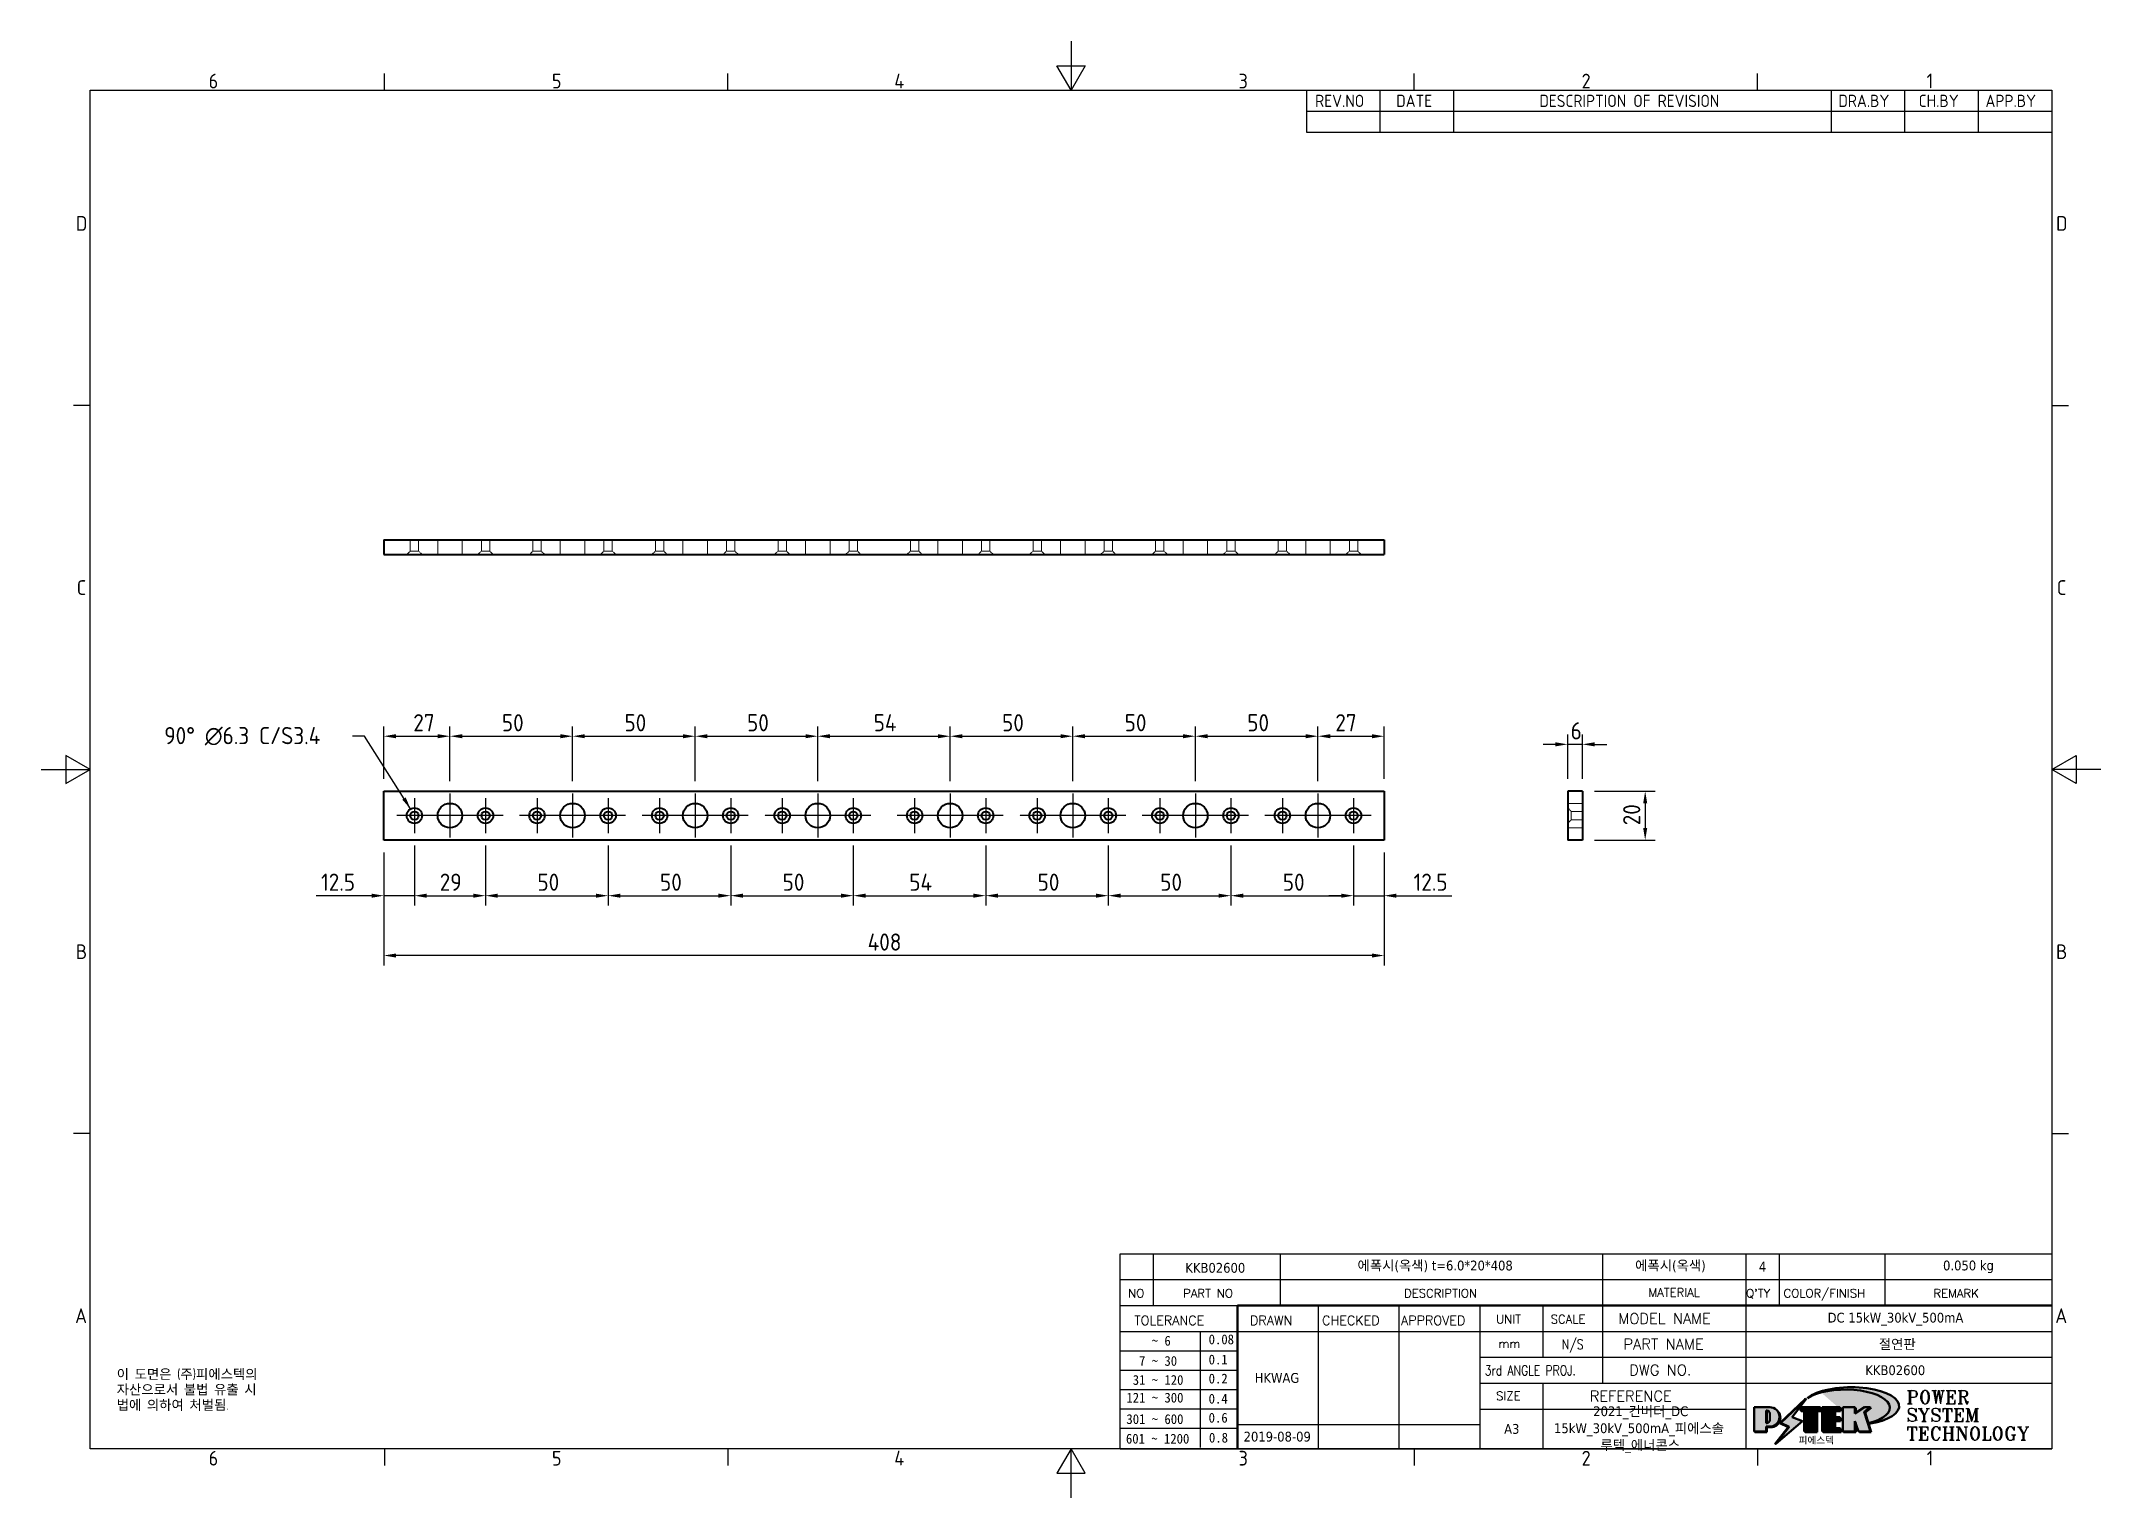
# Model space of a CAD drawing. Header units: millimetres. Extents: x 0 to 840, y 0 to 594.
import ezdxf
from ezdxf.enums import TextEntityAlignment as Align

# ---------------------------------------------------------------- set-up
doc = ezdxf.new("R2010")
doc.units = ezdxf.units.MM
doc.header["$LTSCALE"] = 2
doc.linetypes.add('CHAIN', pattern=[0.7087, 0.4724, -0.0591, 0.1181, -0.0591])
doc.linetypes.add('DASHED', pattern=[0.2067, 0.1654, -0.0413])
doc.layers.get('0').update_dxf_attribs({"color": 3, "lineweight": 25, "true_color": 0x00ff00})
for name, color, linetype, lineweight, true_color in [('가려진 것(ISO)', 2, 'DASHED', 18, 0xffff00), ('가시적인 것(ISO)', 3, 'Continuous', 40, 0x00ff00), ('기호(ISO)', 5, 'Continuous', 25, 0x0000ff), ('제목(ISO)', 5, 'Continuous', 50, 0x0000ff), ('중심 표식(ISO)', 1, 'Continuous', 25, 0xff0000), ('치수(ISO)', 2, 'Continuous', 25, 0xffff00)]:
    doc.layers.add(name, color=color, linetype=linetype, lineweight=lineweight, true_color=true_color)
doc.layers.add('경계(ISO)', color=7, linetype='Continuous', lineweight=25)
doc.layers.add('해치(ISO)', color=7, linetype='Continuous', lineweight=18)
doc.styles.add('HAN_291', font='')
doc.styles.add('HAN_370', font='', dxfattribs={"width": 2})
doc.styles.add('ISO ProportionalPSTEK', font='isocp.shx')
doc.styles.add('RC_284', font='ROMANC.shx')
doc.styles.add('RC_287', font='ROMANC.shx')
doc.styles.add('RC_292', font='ROMANC.shx')
doc.styles.add('ROMANT_294', font='romant.shx')
doc.styles.add('문자 텍스트_PSTEK_POSCO', font='isocp.shx')
doc.styles.add('치수 텍스트_PSTEK_POSCO', font='isocp.shx')
doc.styles.add('텍스트 스타일198', font='tahoma.ttf')
doc.styles.add('텍스트 스타일333', font='ROMANC.shx', dxfattribs={"width": 0.800000011920929})
doc.styles.get('HAN_291').set_extended_font_data('GulimChe')
doc.styles.get('HAN_370').set_extended_font_data('GulimChe')
doc.dimstyles.new('치수_PSTEK_POSCO', dxfattribs={"dimscale": 2, "dimtxt": 3.5, "dimasz": 2.5, "dimexe": 2, "dimexo": 2.5, "dimgap": 1, "dimtad": 1, "dimrnd": 1e-08, "dimdsep": 46, "dimtxsty": '치수 텍스트_PSTEK_POSCO', "dimcen": 0.09, "dimdle": 10, "dimclrd": 7, "dimclre": 7, "dimclrt": 2, "dimadec": 1, "dimazin": 2, "dimtfac": 1, "dimtmove": 0, "dimatfit": 3, "dimfxl": 1, "dimtolj": 1, "dimlwd": -1, "dimlwe": -1, "dimarcsym": 0})
doc.dimstyles.new('치수_PSTEK_POSCO$7', dxfattribs={"dimscale": 2, "dimtxt": 3.5, "dimasz": 2.5, "dimexe": 2, "dimexo": 2.5, "dimgap": 1, "dimtad": 1, "dimrnd": 1e-08, "dimdsep": 46, "dimtxsty": '치수 텍스트_PSTEK_POSCO', "dimcen": 0.09, "dimdle": 10, "dimclrd": 7, "dimclre": 7, "dimclrt": 2, "dimadec": 1, "dimazin": 2, "dimtfac": 1, "dimtmove": 0, "dimatfit": 3, "dimfxl": 1, "dimtolj": 1, "dimlwd": -1, "dimlwe": -1, "dimarcsym": 0})

msp = doc.modelspace()

# ---------------------------------------------------------------- texts
at = {"layer": '기호(ISO)', "color": 2, "true_color": 0xffff00, "insert": (50.19828480895468, 310.5882068537817), "char_height": 6.99999988079071, "width": 74.72147600650787, "attachment_point": 4, "line_spacing_factor": 0.612500011920929, "style": '치수 텍스트_PSTEK_POSCO'}
msp.add_mtext('{90° \\fAIGDT|b0|i0;\\H7.0000;n\\fisocp|b0|i0;\\H7.0000;6.3 C/S3.4}', dxfattribs=at)
at = {"layer": '기호(ISO)', "color": 7, "insert": (30.78925080976877, 52.45654487984861), "char_height": 4.000000059604645, "width": 102.480276521085, "attachment_point": 1, "line_spacing_factor": 0.9442214369773865, "style": '문자 텍스트_PSTEK_POSCO'}
msp.add_mtext('{이 도면은 (주)피에스텍의\\P자산으로서 불법 유출 시 \\P법에 의하여 처벌됨.}', dxfattribs=at)

# ---------------------------------------------------------------- blocks, each defined once
blk = doc.blocks.new('경계 Default Border')
at = {"layer": '경계(ISO)'}
for p, q in [((70, 287.0000076293945), (70, 290.4000091552734)), ((140, 287.0000076293945), (140, 290.4000091552734)), ((280, 287.0000076293945), (280, 290.4000091552734)), ((350, 287.0000076293945), (350, 290.4000091552734)), ((10, 222.7499961853027), (6.599999666213989, 222.7499961853027)), ((410, 222.7499961853027), (413.4000015258789, 222.7499961853027)), ((10, 74.25000190734863), (6.599999666213989, 74.25000190734863)), ((410, 74.25000190734863), (413.4000015258789, 74.25000190734863)), ((70, 10), (70, 6.599999666213989)), ((140, 10), (140, 6.599999666213989)), ((280, 10), (280, 6.599999666213989)), ((350, 10), (350, 6.599999666213989))]:
    blk.add_line(p, q, dxfattribs=at)
at = {"layer": '경계(ISO)', "flags": 128}
for points in [[(210, 297.0000076293945), (210, 287.0000076293945), (207.1132469177246, 292.0000076293945), (212.8867530822754, 292.0000076293945), (210, 287.0000076293945)], [(10, 10), (10, 287.0000076293945), (410, 287.0000076293945), (410, 10), (10, 10)], [(0, 148.5000038146973), (10, 148.5000038146973), (5, 151.3867473602295), (5, 145.6132507324219), (10, 148.5000038146973)], [(420, 148.5000038146973), (410, 148.5000038146973), (415, 151.3867473602295), (415, 145.6132507324219), (410, 148.5000038146973)], [(210, 0), (210, 10), (207.1132469177246, 5), (212.8867530822754, 5), (210, 10)]]:
    blk.add_lwpolyline(points, dxfattribs=at)
at = {"layer": '경계(ISO)', "color": 2, "true_color": 0xffff00, "char_height": 3.00000011920929, "attachment_point": 7, "style": '문자 텍스트_PSTEK_POSCO'}
for s, insert in [('6', (34.14453946055966, 287.3713945155963)), ('5', (104.1445394605597, 287.3713945155963)), ('4', (173.9734701308116, 287.4)), ('3', (244.1685395229535, 287.3713945155963)), ('2', (314.127739416884, 287.3713945155963)), ('1', (384.4860661041481, 287.4)), ('D', (7.078270083685684, 258.3463944559917)), ('D', (410.878270202895, 258.3463944559917)), ('C', (7.244539400955009, 184.0963944559917)), ('C', (411.0445395201643, 184.0963944559917)), ('B', (7.078270083685684, 109.8463944559917)), ('B', (410.878270202895, 109.8463944559917)), ('A', (6.914400698149937, 35.61784856929444)), ('A', (410.7144008173592, 35.61784856929444)), ('6', (34.14453946055966, 6.57139439638704)), ('5', (104.1445394605597, 6.57139439638704)), ('4', (173.9734701308116, 6.59999988079071)), ('3', (244.1685395229535, 6.57139439638704)), ('2', (314.127739416884, 6.57139439638704)), ('1', (384.4860661041481, 6.59999988079071))]:
    blk.add_mtext(s, dxfattribs=dict(at, insert=insert))
blk = doc.blocks.new('제목 블록 PSTEK')
at = {"true_color": 0x848484}
for points in [[(317.2195697678507, 17.0593801673321), (322.0326348870767, 21.62682475217465), (322.2781991042243, 21.94392121864296), (317.0471853425802, 16.97985676345368), (318.7512090904202, 16.1899260703855), (316.0018030350395, 12.71868385740789), (316.3356552234328, 13.00206718743325), (318.9235935156908, 16.2694494742633)], [(321.9846681452406, 19.60711530335299), (321.4042753185749, 19.60711530335299), (321.4042753185749, 19.45905590879572), (321.9846681452406, 19.45905590879572)], [(324.6615819988275, 19.45905590879572), (325.4196460989604, 19.45905590879572), (325.4196460989604, 20.11051724484596), (325.2419748254881, 20.11051724484596), (325.2419748254881, 19.60711530335299), (324.4839107253602, 19.60711530335299), (324.4839107253602, 15.3430047401139), (322.1623394187076, 15.3430047401139), (322.1623394187076, 15.19494534555726), (324.6615819988275, 15.19494534555726)], [(328.2914414389548, 19.45905590879572), (329.4054050004294, 19.45905590879572), (329.4054050004294, 20.11051724484596), (329.2277337269622, 20.11051724484596), (329.2277337269622, 19.60711530335299), (328.1137701654877, 19.60711530335299), (328.1137701654877, 18.25543873810179), (328.2914414389548, 18.25543873810179)], [(328.2914414389548, 17.41554667867274), (329.4054050004294, 17.41554667867274), (329.4054050004294, 18.10737934354514), (329.2277337269622, 18.10737934354514), (329.2277337269622, 17.56360607323003), (328.1137701654877, 17.56360607323003), (328.1137701654877, 15.9944660761648), (328.2914414389548, 15.9944660761648)], [(332.5088862584528, 16.92964231796647), (332.3312149849806, 17.43186301645164), (332.3312149849806, 15.3430047401139), (330.0369607660135, 15.3430047401139), (330.0369607660135, 15.19494534555726), (332.5088862584528, 15.19494534555726)], [(332.5088862584528, 20.1105172448466), (332.3312149849806, 20.1105172448466), (332.3312149849806, 18.99741471888368), (332.5088862584528, 19.11081371413894)], [(335.6156307331414, 20.11051724484596), (335.2535118015555, 20.11051724484596), (334.2514536401189, 19.30614745124769), (335.4855464857051, 15.3430047401139), (333.1954852176545, 15.3430047401139), (333.2478643833523, 15.19494534555726), (335.6632177591723, 15.19494534555726), (334.4291249135862, 19.15808805669106)], [(329.5356972676428, 15.8464066816075), (329.3580259941756, 15.8464066816075), (329.3580259941756, 15.3430047401139), (325.8342124037171, 15.3430047401139), (325.8342124037171, 15.19494534555726), (329.5356972676428, 15.19494534555726)]]:
    blk.add_hatch(color=252, dxfattribs=at).paths.add_polyline_path(points)
at = {"true_color": 0x0000ff}
blk.add_hatch(color=5, dxfattribs=at).paths.add_polyline_path([(321.6183518841322, 17.4193704504104), (319.5281351041078, 18.24969419629727), (322.4505835294948, 22.02344462252142), (317.2195697678507, 17.0593801673321), (318.9235935156908, 16.2694494742633), (316.1741874603099, 12.79820726128571)])
at = {"true_color": 0xff0000}
h = blk.add_hatch(color=1, dxfattribs=at)
edge = h.paths.add_edge_path(flags=0)
edge.add_line((314.2242174273352, 19.60711530335299), (314.2242174273352, 17.00126995915134))
edge.add_line((314.2242174273352, 17.00126995915134), (314.3485873187598, 17.00126995915134))
edge.add_arc((314.3485873187598, 17.6527312952023), 0.6514613360509371, 270, 360)
edge.add_line((315.0000486548106, 17.6527312952023), (315.0000486548106, 18.95565396730211))
edge.add_arc((314.3485873187598, 18.95565396730212), 0.6514613360508712, 0, 90)
edge.add_line((314.3485873187598, 19.60711530335299), (314.2242174273352, 19.60711530335299))
edge = h.paths.add_edge_path()
edge.add_arc((314.9847713324306, 18.28938669179658), 1.969189947606664, 269.9999999999959, 450)
edge.add_line((314.9847713324306, 20.25857663940318), (311.7664314776902, 20.25857663940324))
edge.add_line((311.7664314776902, 20.25857663940324), (311.7664314776902, 15.3430047401139))
edge.add_line((311.7664314776902, 15.3430047401139), (314.2242174273352, 15.3430047401139))
edge.add_line((314.2242174273352, 15.3430047401139), (314.2242174273352, 16.32019674418991))
edge.add_line((314.2242174273352, 16.32019674418991), (314.9847713324307, 16.32019674418991))
at = {"true_color": 0x848484}
h = blk.add_hatch(color=252, dxfattribs=at)
edge = h.paths.add_edge_path()
edge.add_arc((314.9847713324309, 18.28938669179657), 1.969189947606666, 270, 406.8278729790604)
edge.add_arc((315.1624426058984, 18.1413272972396), 1.969189947606962, -90, 53.560984836317004, ccw=False)
edge.add_line((315.1624426058984, 16.17213734963263), (314.4018887008024, 16.17213734963263))
edge.add_line((314.4018887008024, 16.17213734963263), (314.4018887008024, 15.19494534555726))
edge.add_line((314.4018887008024, 15.19494534555726), (311.9441027511573, 15.19494534555726))
edge.add_line((311.9441027511573, 15.19494534555726), (311.9441027511573, 15.3430047401139))
edge.add_line((311.9441027511573, 15.3430047401139), (314.2242174273352, 15.3430047401139))
edge.add_line((314.2242174273352, 15.3430047401139), (314.2242174273352, 16.32019674418991))
edge.add_line((314.2242174273352, 16.32019674418991), (314.9847713324309, 16.32019674418991))
h = blk.add_hatch(color=252, dxfattribs=at)
edge = h.paths.add_edge_path()
edge.add_line((314.4018887008024, 19.45905590879572), (314.5262585922315, 19.45905590879572))
edge.add_arc((314.5262585922314, 18.80759457274939), 0.6514613360463194, 60.4189348879147, 90.00000000000318, ccw=False)
edge.add_arc((314.3485873187602, 18.95565396730057), 0.6514613360524251, 39.96992292766206, 90.00000000009999)
edge.add_line((314.3485873187591, 19.60711530335307), (314.2242174273352, 19.60711530335298))
edge.add_line((314.2242174273352, 19.60711530335299), (314.2242174273352, 17.00126995915134))
edge.add_line((314.2242174273352, 17.00126995915134), (314.3485873187591, 17.00126995915134))
edge.add_arc((314.3485873187568, 17.652731295233), 0.6514613360816299, 270.0000000002, 274.6930825552478)
edge.add_line((314.4018887008024, 17.0034541317032), (314.4018887008024, 19.45905590879572))
at = {"true_color": 0xff0000}
for points in [[(324.4839107253602, 19.60711530335299), (325.2419748254881, 19.60711530335299), (325.2419748254881, 20.25857663940324), (321.2266040451076, 20.25857663940324), (321.2266040451076, 19.60711530335299), (321.9846681452406, 19.60711530335299), (321.9846681452406, 15.3430047401139), (324.4839107253602, 15.3430047401139)], [(329.2277337269622, 20.25857663940324), (325.65654113025, 20.25857663940324), (325.65654113025, 15.3430047401139), (329.3580259941756, 15.3430047401139), (329.3580259941756, 15.9944660761648), (328.1137701654877, 15.9944660761648), (328.1137701654877, 17.56360607323003), (329.2277337269622, 17.56360607323003), (329.2277337269622, 18.25543873810179), (328.1137701654877, 18.25543873810179), (328.1137701654877, 19.60711530335299), (329.2277337269622, 19.60711530335299)], [(332.3312149849806, 20.25857663940324), (329.8592894925411, 20.25857663940324), (329.8592894925411, 15.3430047401139), (332.3312149849806, 15.3430047401139), (332.3312149849806, 17.4318630164523), (333.0701931098801, 15.3430047401139), (335.4855464857051, 15.3430047401139), (334.2514536401189, 19.30614745124769), (335.4379594596742, 20.25857663940324), (334.3071782107978, 20.25857663940324), (332.3312149849806, 18.99741471888304)]]:
    blk.add_hatch(color=1, dxfattribs=at).paths.add_polyline_path(points)
at = {"layer": '해치(ISO)', "true_color": 0x27d1fc}
h = blk.add_hatch(color=140, dxfattribs=at)
edge = h.paths.add_edge_path()
edge.add_ellipse((330.3660919371412, 20.15576403068321), major_axis=(9.100907360794343, 0), ratio=0.4069904968023172, start_angle=301.3098473703837, end_angle=507.7436900681698)
edge.add_ellipse((331.5340919371412, 20.4634168429492), major_axis=(-9.82350664112931, 0), ratio=0.3942600559756514, start_angle=111.51207141178469, end_angle=334.47025347086895, ccw=False)
edge.add_line((335.1363447531188, 16.8601935978785), (335.0955236905705, 16.99119398620872))
at = {"color": 180, "true_color": 0x3f00ff}
for p, q in [((182.475792979055, 11.79100474011392), (182.4757929790549, 51.56524660363496)), ((182.4757929790549, 51.56524660363496), (372.4757929537551, 51.56524660363496)), ((189.2651435055721, 51.56524660363496), (189.2651435055722, 41.00524660363494)), ((215.2152739891528, 41.00524660363494), (215.2152739891528, 51.56524660363496)), ((280.8758854511282, 51.56524660363496), (280.8758854511282, 41.00524660363494)), ((310.0881549537552, 51.56524660363496), (310.0881549537553, 41.00524660363494)), ((316.9044520275131, 51.56524660363496), (316.9044520275127, 41.00524660363494)), ((338.4566026226726, 51.56524660363496), (338.4566026226727, 41.00524660363494)), ((372.4757929537551, 51.56524660363496), (372.4757929537551, 11.79100474011389)), ((182.475792979055, 46.2852466036349), (372.4757929537551, 46.28524660363492)), ((182.475792979055, 41.00524660363493), (206.451475290024, 41.00524660363493)), ((222.9401812389276, 11.79100474011392), (222.9401812389276, 41.00524660363494)), ((239.4288871878316, 11.79100474011392), (239.4288871878316, 41.00524660363494)), ((255.9175931367356, 11.79100474011392), (255.9175931367356, 41.00524660363494)), ((268.6918866058747, 41.00524660363494), (268.6918866058747, 30.44524660363498)), ((280.8758854511282, 41.00524660363494), (280.8758854511282, 25.16524660363502)), ((310.088154953755, 41.00524660363494), (310.088154953755, 11.79100474011392)), ((182.475792979055, 35.72524660363497), (206.451475290024, 35.72524660363497)), ((198.8621818849491, 12.02524660363491), (198.8621818849491, 35.72524660363497)), ((206.451475290024, 35.72524660363497), (372.4757929537551, 35.72524660363497)), ((182.475792979055, 31.77524660363492), (206.451475290024, 31.77524660363492)), ((255.917593136736, 30.44524660363498), (372.4757929537552, 30.44524660363501)), ((182.475792979055, 27.82524660363487), (206.451475290024, 27.82524660363487)), ((182.475792979055, 23.87524660363505), (206.451475290024, 23.87524660363505)), ((255.9175931367359, 25.16524660363502), (372.4757929537552, 25.165246603635)), ((268.6918866058744, 25.16524660363502), (268.6918866058744, 11.79100474011392)), ((182.475792979055, 19.92524660363478), (206.451475290024, 19.92524660363478)), ((255.9175931367359, 19.88524660363481), (310.0881549537553, 19.88524660363481)), ((182.475792979055, 15.97524660363496), (206.451475290024, 15.97524660363496)), ((206.451475290024, 16.74100474011396), (255.9175931367359, 16.74100474011396)), ((182.475792979055, 11.79100474011392), (372.4757929537551, 11.79100474011389))]:
    blk.add_line(p, q, dxfattribs=at)
at = {"color": 7, "lineweight": 50}
for p, q in [((206.4514752900237, 11.79100474011392), (206.4514752900237, 41.00524660363494)), ((206.451475290024, 41.00524660363494), (372.4757929537551, 41.00524660363496))]:
    blk.add_line(p, q, dxfattribs=at)
at = {"color": 7}
for p, q in [((322.2781991042243, 21.94392121864296), (317.0471853425802, 16.97985676345368)), ((322.4505835294948, 22.02344462252142), (317.2195697678507, 17.0593801673321)), ((317.2195697678507, 17.0593801673321), (322.0326348870767, 21.62682475217465)), ((319.5281351041078, 18.24969419629727), (322.4505835294948, 22.02344462252142)), ((322.0326348870767, 21.62682475217465), (322.2781991042243, 21.94392121864296)), ((311.7664314776902, 20.25900474011391), (311.7664314776902, 15.34300474011391)), ((314.9847713324309, 20.25857663940324), (311.7664314776902, 20.25857663940324)), ((314.9847713324309, 20.25857663940324), (311.7664314776902, 20.25857663940324)), ((311.7664314776902, 20.25857663940324), (311.7664314776902, 15.3430047401139)), ((314.2242174273352, 17.00126995915134), (314.2242174273352, 19.60711530335299)), ((314.2242174273352, 19.60711530335299), (314.3485873187591, 19.60711530335299)), ((314.3485873187591, 19.60711530335299), (314.2242174273352, 19.60711530335299)), ((314.2242174273352, 19.60711530335299), (314.2242174273352, 17.00126995915134)), ((314.2242174273352, 17.00126995915134), (314.2242174273352, 19.60711530335299)), ((314.2242174273352, 19.60711530335299), (314.3485873187591, 19.60711530335299)), ((314.3485873187591, 17.00126995915134), (314.2242174273352, 17.00126995915134)), ((314.2242174273352, 17.00126995915134), (314.3485873187591, 17.00126995915134)), ((314.3485873187591, 17.00126995915134), (314.2242174273352, 17.00126995915134)), ((314.4018887008024, 19.45905590879572), (314.5262585922314, 19.45905590879572)), ((314.4018887008024, 17.0034541317032), (314.4018887008024, 19.45905590879572)), ((315.0000486548106, 18.95565396730275), (315.0000486548106, 17.65273129520161)), ((315.0000486548106, 18.95565396730275), (315.0000486548106, 17.65273129520161)), ((316.1741874603099, 12.79820726128571), (321.6183518841322, 17.4193704504104)), ((317.0471853425802, 16.97985676345368), (318.7512090904202, 16.1899260703855)), ((318.9235935156908, 16.2694494742633), (317.2195697678507, 17.0593801673321)), ((317.2195697678507, 17.0593801673321), (318.9235935156908, 16.2694494742633)), ((321.6183518841322, 17.4193704504104), (319.5281351041078, 18.24969419629727)), ((325.2419748254881, 20.25857663940324), (321.2266040451076, 20.25857663940324)), ((321.2266040451076, 20.25857663940324), (321.2266040451076, 19.60711530335299)), ((325.2419748254881, 20.25857663940324), (321.2266040451076, 20.25857663940324)), ((321.2266040451076, 20.25857663940324), (321.2266040451076, 19.60711530335299)), ((321.2266040451076, 19.60711530335299), (321.9846681452406, 19.60711530335299)), ((321.2266040451076, 19.60711530335299), (321.9846681452406, 19.60711530335299)), ((321.4042753185749, 19.60711530335299), (321.4042753185749, 19.45905590879572)), ((321.9846681452406, 19.60711530335299), (321.4042753185749, 19.60711530335299)), ((321.4042753185749, 19.45905590879572), (321.9846681452406, 19.45905590879572)), ((321.9846681452406, 19.60711530335299), (321.9846681452406, 15.3430047401139)), ((321.9846681452406, 19.45905590879572), (321.9846681452406, 19.60711530335299)), ((321.9846681452406, 19.60711530335299), (321.9846681452406, 15.3430047401139)), ((324.4839107253602, 19.60711530335299), (325.2419748254881, 19.60711530335299)), ((324.4839107253602, 15.3430047401139), (324.4839107253602, 19.60711530335299)), ((325.2419748254881, 19.60711530335299), (324.4839107253602, 19.60711530335299)), ((324.4839107253602, 19.60711530335299), (324.4839107253602, 15.3430047401139)), ((324.4839107253602, 19.60711530335299), (325.2419748254881, 19.60711530335299)), ((324.4839107253602, 15.3430047401139), (324.4839107253602, 19.60711530335299)), ((324.6615819988275, 19.45905590879572), (325.4196460989604, 19.45905590879572)), ((324.6615819988275, 15.19494534555726), (324.6615819988275, 19.45905590879572)), ((325.2419748254881, 19.60711530335299), (325.2419748254881, 20.25857663940324)), ((325.2419748254881, 19.60711530335299), (325.2419748254881, 20.25857663940324)), ((325.4196460989604, 20.11051724484596), (325.2419748254881, 20.11051724484596)), ((325.2419748254881, 20.11051724484596), (325.2419748254881, 19.60711530335299)), ((325.4196460989604, 19.45905590879572), (325.4196460989604, 20.11051724484596)), ((329.2277337269622, 20.25857663940324), (325.65654113025, 20.25857663940324)), ((325.65654113025, 20.25857663940324), (325.65654113025, 15.3430047401139)), ((325.65654113025, 20.25857663940324), (325.65654113025, 15.3430047401139)), ((329.2277337269622, 20.25857663940324), (325.65654113025, 20.25857663940324)), ((328.1137701654877, 18.25543873810179), (328.1137701654877, 19.60711530335299)), ((328.1137701654877, 19.60711530335299), (329.2277337269622, 19.60711530335299)), ((329.2277337269622, 19.60711530335299), (328.1137701654877, 19.60711530335299)), ((328.1137701654877, 19.60711530335299), (328.1137701654877, 18.25543873810179)), ((328.1137701654877, 18.25543873810179), (328.1137701654877, 19.60711530335299)), ((328.1137701654877, 19.60711530335299), (329.2277337269622, 19.60711530335299)), ((329.2277337269622, 18.25543873810179), (328.1137701654877, 18.25543873810179)), ((328.1137701654877, 18.25543873810179), (328.2914414389548, 18.25543873810179)), ((329.2277337269622, 18.25543873810179), (328.1137701654877, 18.25543873810179)), ((328.1137701654877, 17.56360607323003), (329.2277337269622, 17.56360607323003)), ((328.1137701654877, 15.9944660761648), (328.1137701654877, 17.56360607323003)), ((329.2277337269622, 17.56360607323003), (328.1137701654877, 17.56360607323003)), ((328.1137701654877, 17.56360607323003), (328.1137701654877, 15.9944660761648)), ((328.1137701654877, 17.56360607323003), (329.2277337269622, 17.56360607323003)), ((328.1137701654877, 15.9944660761648), (328.1137701654877, 17.56360607323003)), ((328.2914414389548, 18.25543873810179), (328.2914414389548, 19.45905590879572)), ((328.2914414389548, 19.45905590879572), (329.4054050004294, 19.45905590879572)), ((328.2914414389548, 15.9944660761648), (328.2914414389548, 17.41554667867274)), ((328.2914414389548, 17.41554667867274), (329.4054050004294, 17.41554667867274)), ((329.2277337269622, 19.60711530335299), (329.2277337269622, 20.25857663940324)), ((329.2277337269622, 19.60711530335299), (329.2277337269622, 20.25857663940324)), ((329.4054050004294, 20.11051724484596), (329.2277337269622, 20.11051724484596)), ((329.2277337269622, 20.11051724484596), (329.2277337269622, 19.60711530335299)), ((329.2277337269622, 17.56360607323003), (329.2277337269622, 18.25543873810179)), ((329.2277337269622, 17.56360607323003), (329.2277337269622, 18.25543873810179)), ((329.4054050004294, 18.10737934354514), (329.2277337269622, 18.10737934354514)), ((329.2277337269622, 18.10737934354514), (329.2277337269622, 17.56360607323003)), ((329.4054050004294, 19.45905590879572), (329.4054050004294, 20.11051724484596)), ((329.4054050004294, 17.41554667867274), (329.4054050004294, 18.10737934354514)), ((332.3312149849806, 20.25857663940324), (329.8592894925411, 20.25857663940324)), ((329.8592894925411, 20.25857663940324), (329.8592894925411, 15.3430047401139)), ((329.8592894925411, 20.25857663940324), (329.8592894925411, 15.3430047401139)), ((332.3312149849806, 20.25857663940324), (329.8592894925411, 20.25857663940324)), ((334.3071782107978, 20.25857663940324), (332.3312149849806, 18.99741471888304)), ((332.3312149849806, 18.99741471888304), (332.3312149849806, 20.25857663940324)), ((334.3071782107978, 20.25857663940324), (332.3312149849806, 18.99741471888304)), ((332.3312149849806, 18.99741471888304), (332.3312149849806, 20.25857663940324)), ((332.5088862584528, 20.1105172448466), (332.3312149849806, 20.1105172448466)), ((332.3312149849806, 20.1105172448466), (332.3312149849806, 18.99741471888368)), ((332.3312149849806, 18.99741471888368), (332.5088862584528, 19.11081371413894)), ((332.3312149849806, 17.4318630164523), (333.0701931098801, 15.3430047401139)), ((332.3312149849806, 15.3430047401139), (332.3312149849806, 17.4318630164523)), ((332.5088862584528, 16.92964231796647), (332.3312149849806, 17.43186301645164)), ((332.3312149849806, 17.43186301645164), (332.3312149849806, 15.3430047401139)), ((332.3312149849806, 17.4318630164523), (333.0701931098801, 15.3430047401139)), ((332.3312149849806, 15.3430047401139), (332.3312149849806, 17.4318630164523)), ((332.5088862584528, 19.11081371413894), (332.5088862584528, 20.1105172448466)), ((332.5088862584528, 15.19494534555726), (332.5088862584528, 16.92964231796647)), ((334.2514536401189, 19.30614745124769), (335.4379594596742, 20.25857663940324)), ((334.2514536401189, 19.30614745124769), (335.4379594596742, 20.25857663940324)), ((335.2535118015555, 20.11051724484596), (334.2514536401189, 19.30614745124769)), ((335.4855464857051, 15.3430047401139), (334.2514536401189, 19.30614745124769)), ((334.2514536401189, 19.30614745124769), (335.4855464857051, 15.3430047401139)), ((335.4855464857051, 15.3430047401139), (334.2514536401189, 19.30614745124769)), ((335.4379594596742, 20.25857663940324), (334.3071782107978, 20.25857663940324)), ((335.4379594596742, 20.25857663940324), (334.3071782107978, 20.25857663940324)), ((334.4291249135862, 19.15808805669104), (335.6156307331414, 20.11051724484596)), ((335.6632177591723, 15.19494534555726), (334.4291249135862, 19.15808805669104)), ((335.6156307331414, 20.11051724484596), (335.2535118015555, 20.11051724484596)), ((345.0447381189468, 17.50375595811051), (344.9867755289346, 17.689895936919)), ((311.7664314776902, 15.3430047401139), (314.2242174273352, 15.3430047401139)), ((311.7664314776902, 15.3430047401139), (314.2242174273352, 15.3430047401139)), ((314.2242174273352, 15.3430047401139), (311.9441027511573, 15.3430047401139)), ((311.9441027511573, 15.3430047401139), (311.9441027511573, 15.19494534555726)), ((311.9441027511573, 15.19494534555726), (314.4018887008024, 15.19494534555726)), ((314.2242174273352, 16.32019674418991), (314.9847713324309, 16.32019674418991)), ((314.2242174273352, 15.3430047401139), (314.2242174273352, 16.32019674418991)), ((314.9847713324309, 16.32019674418991), (314.2242174273352, 16.32019674418991)), ((314.2242174273352, 16.32019674418991), (314.2242174273352, 15.3430047401139)), ((314.2242174273352, 16.32019674418991), (314.9847713324309, 16.32019674418991)), ((314.2242174273352, 15.3430047401139), (314.2242174273352, 16.32019674418991)), ((314.4018887008024, 16.17213734963263), (315.162442605898, 16.17213734963263)), ((314.4018887008024, 15.19494534555726), (314.4018887008024, 16.17213734963263)), ((318.7512090904202, 16.1899260703855), (316.0018030350395, 12.71868385740789)), ((316.0018030350395, 12.71868385740789), (316.3356552234328, 13.00206718743325)), ((318.9235935156908, 16.2694494742633), (316.1741874603099, 12.79820726128571)), ((316.3356552234328, 13.00206718743325), (318.9235935156908, 16.2694494742633)), ((321.9846681452406, 15.3430047401139), (324.4839107253602, 15.3430047401139)), ((321.9846681452406, 15.3430047401139), (324.4839107253602, 15.3430047401139)), ((324.4839107253602, 15.3430047401139), (322.1623394187076, 15.3430047401139)), ((322.1623394187076, 15.3430047401139), (322.1623394187076, 15.19494534555726)), ((322.1623394187076, 15.19494534555726), (324.6615819988275, 15.19494534555726)), ((325.65654113025, 15.3430047401139), (329.3580259941756, 15.3430047401139)), ((325.65654113025, 15.3430047401139), (329.3580259941756, 15.3430047401139)), ((329.3580259941756, 15.3430047401139), (325.8342124037171, 15.3430047401139)), ((325.8342124037171, 15.3430047401139), (325.8342124037171, 15.19494534555726)), ((325.8342124037171, 15.19494534555726), (329.5356972676428, 15.19494534555726)), ((329.3580259941756, 15.9944660761648), (328.1137701654877, 15.9944660761648)), ((328.1137701654877, 15.9944660761648), (328.2914414389548, 15.9944660761648)), ((329.3580259941756, 15.9944660761648), (328.1137701654877, 15.9944660761648)), ((329.3580259941756, 15.3430047401139), (329.3580259941756, 15.9944660761648)), ((329.3580259941756, 15.3430047401139), (329.3580259941756, 15.9944660761648)), ((329.5356972676428, 15.8464066816075), (329.3580259941756, 15.8464066816075)), ((329.3580259941756, 15.8464066816075), (329.3580259941756, 15.3430047401139)), ((329.5356972676428, 15.19494534555726), (329.5356972676428, 15.8464066816075)), ((329.8592894925411, 15.3430047401139), (332.3312149849806, 15.3430047401139)), ((329.8592894925411, 15.3430047401139), (332.3312149849806, 15.3430047401139)), ((332.3312149849806, 15.3430047401139), (330.0369607660135, 15.3430047401139)), ((330.0369607660135, 15.3430047401139), (330.0369607660135, 15.19494534555726)), ((330.0369607660135, 15.19494534555726), (332.5088862584528, 15.19494534555726)), ((333.0701931098801, 15.3430047401139), (335.4855464857051, 15.3430047401139)), ((333.0701931098801, 15.3430047401139), (335.4855464857051, 15.3430047401139)), ((335.4855464857051, 15.3430047401139), (333.1954852176545, 15.3430047401139)), ((333.1954852176545, 15.3430047401139), (333.2478643833523, 15.19494534555726)), ((333.2478643833523, 15.19494534555726), (335.6632177591723, 15.19494534555726))]:
    blk.add_line(p, q, dxfattribs=at)
at = {"color": 5, "true_color": 0x0000ff}
for p, q in [((322.4505835294948, 22.02344462252142), (317.2195697678507, 17.0593801673321)), ((319.5281351041078, 18.24969419629727), (322.4505835294948, 22.02344462252142)), ((316.1741874603099, 12.79820726128571), (321.6183518841322, 17.4193704504104)), ((317.2195697678507, 17.0593801673321), (318.9235935156908, 16.2694494742633)), ((321.6183518841322, 17.4193704504104), (319.5281351041078, 18.24969419629727)), ((318.9235935156908, 16.2694494742633), (316.1741874603099, 12.79820726128571))]:
    blk.add_line(p, q, dxfattribs=at)
at = {"color": 1, "true_color": 0xff0000}
for p, q in [((314.9847713324309, 20.25857663940324), (311.7664314776902, 20.25857663940324)), ((311.7664314776902, 20.25857663940324), (311.7664314776902, 15.3430047401139)), ((314.2242174273352, 17.00126995915134), (314.2242174273352, 19.60711530335299)), ((314.2242174273352, 19.60711530335299), (314.3485873187591, 19.60711530335299)), ((314.3485873187591, 17.00126995915134), (314.2242174273352, 17.00126995915134)), ((315.0000486548106, 18.95565396730275), (315.0000486548106, 17.65273129520161)), ((325.2419748254881, 20.25857663940324), (321.2266040451076, 20.25857663940324)), ((321.2266040451076, 20.25857663940324), (321.2266040451076, 19.60711530335299)), ((321.2266040451076, 19.60711530335299), (321.9846681452406, 19.60711530335299)), ((321.9846681452406, 19.60711530335299), (321.9846681452406, 15.3430047401139)), ((324.4839107253602, 19.60711530335299), (325.2419748254881, 19.60711530335299)), ((324.4839107253602, 15.3430047401139), (324.4839107253602, 19.60711530335299)), ((325.2419748254881, 19.60711530335299), (325.2419748254881, 20.25857663940324)), ((329.2277337269622, 20.25857663940324), (325.65654113025, 20.25857663940324)), ((325.65654113025, 20.25857663940324), (325.65654113025, 15.3430047401139)), ((328.1137701654877, 18.25543873810179), (328.1137701654877, 19.60711530335299)), ((328.1137701654877, 19.60711530335299), (329.2277337269622, 19.60711530335299)), ((329.2277337269622, 18.25543873810179), (328.1137701654877, 18.25543873810179)), ((328.1137701654877, 17.56360607323003), (329.2277337269622, 17.56360607323003)), ((328.1137701654877, 15.9944660761648), (328.1137701654877, 17.56360607323003)), ((329.2277337269622, 19.60711530335299), (329.2277337269622, 20.25857663940324)), ((329.2277337269622, 17.56360607323003), (329.2277337269622, 18.25543873810179)), ((332.3312149849806, 20.25857663940324), (329.8592894925411, 20.25857663940324)), ((329.8592894925411, 20.25857663940324), (329.8592894925411, 15.3430047401139)), ((334.3071782107978, 20.25857663940324), (332.3312149849806, 18.99741471888304)), ((332.3312149849806, 18.99741471888304), (332.3312149849806, 20.25857663940324)), ((332.3312149849806, 17.4318630164523), (333.0701931098801, 15.3430047401139)), ((332.3312149849806, 15.3430047401139), (332.3312149849806, 17.4318630164523)), ((334.2514536401189, 19.30614745124769), (335.4379594596742, 20.25857663940324)), ((335.4855464857051, 15.3430047401139), (334.2514536401189, 19.30614745124769)), ((335.4379594596742, 20.25857663940324), (334.3071782107978, 20.25857663940324)), ((311.7664314776902, 15.3430047401139), (314.2242174273352, 15.3430047401139)), ((314.2242174273352, 16.32019674418991), (314.9847713324309, 16.32019674418991)), ((314.2242174273352, 15.3430047401139), (314.2242174273352, 16.32019674418991)), ((321.9846681452406, 15.3430047401139), (324.4839107253602, 15.3430047401139)), ((325.65654113025, 15.3430047401139), (329.3580259941756, 15.3430047401139)), ((329.3580259941756, 15.9944660761648), (328.1137701654877, 15.9944660761648)), ((329.3580259941756, 15.3430047401139), (329.3580259941756, 15.9944660761648)), ((329.8592894925411, 15.3430047401139), (332.3312149849806, 15.3430047401139)), ((333.0701931098801, 15.3430047401139), (335.4855464857051, 15.3430047401139))]:
    blk.add_line(p, q, dxfattribs=at)
at = {"color": 7}
for centre, radius, start, end in [((314.3485873187598, 18.95565396730211), 0.6514613360508712, 0, 90), ((314.3485873187602, 18.95565396730057), 0.6514613360524251, 39.96992292766117, 90), ((314.3485873187598, 18.95565396730212), 0.6514613360508712, 0, 90), ((314.3485873187597, 17.65273129520228), 0.6514613360509381, 270, 0), ((314.3485873187598, 17.6527312952023), 0.6514613360509381, 270, 0), ((314.3485873187568, 17.652731295233), 0.6514613360816299, 270, 274.6930825552478), ((314.5262585922314, 18.80759457274939), 0.6514613360463193, 60.41893488791137, 90), ((314.9847713324309, 18.28938669179658), 1.969189947606665, 270, 90), ((314.9847713324309, 18.28938669179658), 1.969189947606665, 270, 90), ((314.9847713324307, 18.2893866917965), 1.969189947606594, 270, 46.82787297909833), ((315.1624426058984, 18.1413272972396), 1.969189947606961, 270, 53.56098483636067)]:
    blk.add_arc(centre, radius, start, end, dxfattribs=at)
at = {"color": 1, "true_color": 0xff0000}
for centre, radius, start, end in [((314.3485873187598, 18.95565396730211), 0.6514613360508712, 0, 90), ((314.3485873187598, 17.6527312952023), 0.6514613360509381, 270, 0), ((314.9847713324309, 18.28938669179657), 1.969189947606665, 270, 90)]:
    blk.add_arc(centre, radius, start, end, dxfattribs=at)
at = {"layer": '제목(ISO)', "lineweight": 18}
blk.add_line((182.475792979055, 35.72500474011393), (182.475792979055, 11.79100474011392), dxfattribs=at)
at = {"layer": '제목(ISO)'}
for p, q in [((322.2781991042243, 21.94392121864296), (317.0471853425802, 16.97985676345368)), ((322.4505835294948, 22.02344462252142), (317.2195697678507, 17.0593801673321)), ((317.2195697678507, 17.0593801673321), (322.0326348870767, 21.62682475217465)), ((319.5281351041078, 18.24969419629727), (322.4505835294948, 22.02344462252142)), ((322.0326348870767, 21.62682475217465), (322.2781991042243, 21.94392121864296)), ((314.9847713324306, 20.25857663940324), (311.7664314776902, 20.25857663940324)), ((311.7664314776902, 20.25857663940324), (311.7664314776902, 15.3430047401139)), ((314.2242174273352, 17.00126995915134), (314.2242174273352, 19.60711530335299)), ((314.2242174273352, 19.60711530335299), (314.3485873187598, 19.60711530335299)), ((314.3485873187591, 19.60711530335299), (314.2242174273352, 19.60711530335299)), ((314.2242174273352, 19.60711530335299), (314.2242174273352, 17.00126995915134)), ((314.3485873187598, 17.00126995915134), (314.2242174273352, 17.00126995915134)), ((314.2242174273352, 17.00126995915134), (314.3485873187591, 17.00126995915134)), ((314.4018887008024, 19.45905590879572), (314.5262585922314, 19.45905590879572)), ((314.4018887008024, 17.0034541317032), (314.4018887008024, 19.45905590879572)), ((315.0000486548106, 18.95565396730211), (315.0000486548106, 17.6527312952023)), ((316.1741874603099, 12.79820726128571), (321.6183518841322, 17.4193704504104)), ((317.0471853425802, 16.97985676345368), (318.7512090904202, 16.1899260703855)), ((317.2195697678507, 17.0593801673321), (318.9235935156908, 16.2694494742633)), ((318.9235935156908, 16.2694494742633), (317.2195697678507, 17.0593801673321)), ((321.6183518841322, 17.4193704504104), (319.5281351041078, 18.24969419629727)), ((325.2419748254881, 20.25857663940324), (321.2266040451076, 20.25857663940324)), ((321.2266040451076, 20.25857663940324), (321.2266040451076, 19.60711530335299)), ((321.2266040451076, 19.60711530335299), (321.9846681452406, 19.60711530335299)), ((321.9846681452406, 19.60711530335299), (321.4042753185749, 19.60711530335299)), ((321.4042753185749, 19.60711530335299), (321.4042753185749, 19.45905590879572)), ((321.4042753185749, 19.45905590879572), (321.9846681452406, 19.45905590879572)), ((321.9846681452406, 19.60711530335299), (321.9846681452406, 15.3430047401139)), ((321.9846681452406, 19.45905590879572), (321.9846681452406, 19.60711530335299)), ((324.4839107253602, 19.60711530335299), (325.2419748254881, 19.60711530335299)), ((324.4839107253602, 15.3430047401139), (324.4839107253602, 19.60711530335299)), ((325.2419748254881, 19.60711530335299), (324.4839107253602, 19.60711530335299)), ((324.4839107253602, 19.60711530335299), (324.4839107253602, 15.3430047401139)), ((324.6615819988275, 19.45905590879572), (325.4196460989604, 19.45905590879572)), ((324.6615819988275, 15.19494534555726), (324.6615819988275, 19.45905590879572)), ((325.2419748254881, 19.60711530335299), (325.2419748254881, 20.25857663940324)), ((325.4196460989604, 20.11051724484596), (325.2419748254881, 20.11051724484596)), ((325.2419748254881, 20.11051724484596), (325.2419748254881, 19.60711530335299)), ((325.4196460989604, 19.45905590879572), (325.4196460989604, 20.11051724484596)), ((329.2277337269622, 20.25857663940324), (325.65654113025, 20.25857663940324)), ((325.65654113025, 20.25857663940324), (325.65654113025, 15.3430047401139)), ((328.1137701654877, 18.25543873810179), (328.1137701654877, 19.60711530335299)), ((328.1137701654877, 19.60711530335299), (329.2277337269622, 19.60711530335299)), ((329.2277337269622, 19.60711530335299), (328.1137701654877, 19.60711530335299)), ((328.1137701654877, 19.60711530335299), (328.1137701654877, 18.25543873810179)), ((329.2277337269622, 18.25543873810179), (328.1137701654877, 18.25543873810179)), ((328.1137701654877, 18.25543873810179), (328.2914414389548, 18.25543873810179)), ((328.1137701654877, 15.9944660761648), (328.1137701654877, 17.56360607323003)), ((328.1137701654877, 17.56360607323003), (329.2277337269622, 17.56360607323003)), ((329.2277337269622, 17.56360607323003), (328.1137701654877, 17.56360607323003)), ((328.1137701654877, 17.56360607323003), (328.1137701654877, 15.9944660761648)), ((328.2914414389548, 19.45905590879572), (329.4054050004294, 19.45905590879572)), ((328.2914414389548, 18.25543873810179), (328.2914414389548, 19.45905590879572)), ((328.2914414389548, 17.41554667867274), (329.4054050004294, 17.41554667867274)), ((328.2914414389548, 15.9944660761648), (328.2914414389548, 17.41554667867274)), ((329.2277337269622, 19.60711530335299), (329.2277337269622, 20.25857663940324)), ((329.4054050004294, 20.11051724484596), (329.2277337269622, 20.11051724484596)), ((329.2277337269622, 20.11051724484596), (329.2277337269622, 19.60711530335299)), ((329.2277337269622, 17.56360607323003), (329.2277337269622, 18.25543873810179)), ((329.4054050004294, 18.10737934354514), (329.2277337269622, 18.10737934354514)), ((329.2277337269622, 18.10737934354514), (329.2277337269622, 17.56360607323003)), ((329.4054050004294, 19.45905590879572), (329.4054050004294, 20.11051724484596)), ((329.4054050004294, 17.41554667867274), (329.4054050004294, 18.10737934354514)), ((332.3312149849806, 20.25857663940324), (329.8592894925411, 20.25857663940324)), ((329.8592894925411, 20.25857663940324), (329.8592894925411, 15.3430047401139)), ((334.3071782107978, 20.25857663940324), (332.3312149849806, 18.99741471888304)), ((332.3312149849806, 18.99741471888304), (332.3312149849806, 20.25857663940324)), ((332.5088862584528, 20.1105172448466), (332.3312149849806, 20.1105172448466)), ((332.3312149849806, 20.1105172448466), (332.3312149849806, 18.99741471888368)), ((332.3312149849806, 18.99741471888368), (332.5088862584528, 19.11081371413894)), ((332.3312149849806, 15.3430047401139), (332.3312149849806, 17.4318630164523)), ((332.3312149849806, 17.4318630164523), (333.0701931098801, 15.3430047401139)), ((332.5088862584528, 16.92964231796647), (332.3312149849806, 17.43186301645164)), ((332.3312149849806, 17.43186301645164), (332.3312149849806, 15.3430047401139)), ((332.5088862584528, 19.11081371413894), (332.5088862584528, 20.1105172448466)), ((332.5088862584528, 15.19494534555726), (332.5088862584528, 16.92964231796647)), ((334.2514536401189, 19.30614745124769), (335.4379594596742, 20.25857663940324)), ((335.2535118015555, 20.11051724484596), (334.2514536401189, 19.30614745124769)), ((335.4855464857051, 15.3430047401139), (334.2514536401189, 19.30614745124769)), ((334.2514536401189, 19.30614745124769), (335.4855464857051, 15.3430047401139)), ((335.4379594596742, 20.25857663940324), (334.3071782107978, 20.25857663940324)), ((334.4291249135862, 19.15808805669106), (335.6156307331414, 20.11051724484596)), ((335.6632177591723, 15.19494534555726), (334.4291249135862, 19.15808805669106)), ((335.6156307331414, 20.11051724484596), (335.2535118015555, 20.11051724484596)), ((311.7664314776902, 15.3430047401139), (314.2242174273352, 15.3430047401139)), ((314.2242174273352, 15.3430047401139), (311.9441027511573, 15.3430047401139)), ((311.9441027511573, 15.3430047401139), (311.9441027511573, 15.19494534555726)), ((311.9441027511573, 15.19494534555726), (314.4018887008024, 15.19494534555726)), ((314.2242174273352, 15.3430047401139), (314.2242174273352, 16.32019674418991)), ((314.2242174273352, 16.32019674418991), (314.9847713324307, 16.32019674418991)), ((314.9847713324309, 16.32019674418991), (314.2242174273352, 16.32019674418991)), ((314.2242174273352, 16.32019674418991), (314.2242174273352, 15.3430047401139)), ((314.4018887008024, 15.19494534555726), (314.4018887008024, 16.17213734963263)), ((314.4018887008024, 16.17213734963263), (315.1624426058984, 16.17213734963263)), ((318.7512090904202, 16.1899260703855), (316.0018030350395, 12.71868385740789)), ((316.0018030350395, 12.71868385740789), (316.3356552234328, 13.00206718743325)), ((318.9235935156908, 16.2694494742633), (316.1741874603099, 12.79820726128571)), ((316.3356552234328, 13.00206718743325), (318.9235935156908, 16.2694494742633)), ((321.9846681452406, 15.3430047401139), (324.4839107253602, 15.3430047401139)), ((324.4839107253602, 15.3430047401139), (322.1623394187076, 15.3430047401139)), ((322.1623394187076, 15.3430047401139), (322.1623394187076, 15.19494534555726)), ((322.1623394187076, 15.19494534555726), (324.6615819988275, 15.19494534555726)), ((325.65654113025, 15.3430047401139), (329.3580259941756, 15.3430047401139)), ((329.3580259941756, 15.3430047401139), (325.8342124037171, 15.3430047401139)), ((325.8342124037171, 15.3430047401139), (325.8342124037171, 15.19494534555726)), ((325.8342124037171, 15.19494534555726), (329.5356972676428, 15.19494534555726)), ((329.3580259941756, 15.9944660761648), (328.1137701654877, 15.9944660761648)), ((328.1137701654877, 15.9944660761648), (328.2914414389548, 15.9944660761648)), ((329.3580259941756, 15.3430047401139), (329.3580259941756, 15.9944660761648)), ((329.5356972676428, 15.8464066816075), (329.3580259941756, 15.8464066816075)), ((329.3580259941756, 15.8464066816075), (329.3580259941756, 15.3430047401139)), ((329.5356972676428, 15.19494534555726), (329.5356972676428, 15.8464066816075)), ((329.8592894925411, 15.3430047401139), (332.3312149849806, 15.3430047401139)), ((332.3312149849806, 15.3430047401139), (330.0369607660135, 15.3430047401139)), ((330.0369607660135, 15.3430047401139), (330.0369607660135, 15.19494534555726)), ((330.0369607660135, 15.19494534555726), (332.5088862584528, 15.19494534555726)), ((333.0701931098801, 15.3430047401139), (335.4855464857051, 15.3430047401139)), ((335.4855464857051, 15.3430047401139), (333.1954852176545, 15.3430047401139)), ((333.1954852176545, 15.3430047401139), (333.2478643833523, 15.19494534555726)), ((333.2478643833523, 15.19494534555726), (335.6632177591723, 15.19494534555726))]:
    blk.add_line(p, q, dxfattribs=at)
at = {"layer": '제목(ISO)', "color": 4, "true_color": 0x00ffff}
blk.add_line((335.1363447531188, 16.8601935978785), (335.0955236905705, 16.99119398620872), dxfattribs=at)
at = {"layer": '제목(ISO)'}
for centre, radius, start, end in [((314.3485873187598, 18.95565396730212), 0.6514613360508712, 0, 90), ((314.3485873187602, 18.95565396730057), 0.6514613360524251, 39.96992292766117, 90), ((314.3485873187598, 17.6527312952023), 0.6514613360509371, 270, 0), ((314.3485873187568, 17.652731295233), 0.6514613360816299, 270, 274.6930825552478), ((314.5262585922314, 18.80759457274939), 0.6514613360463193, 60.41893488791137, 90), ((314.9847713324306, 18.28938669179658), 1.969189947606664, 46.82787297909431, 90), ((314.9847713324307, 18.2893866917965), 1.969189947606594, 270, 46.82787297909833), ((314.9847713324309, 18.28938669179657), 1.969189947606666, 270, 46.8278729790603), ((315.1624426058984, 18.1413272972396), 1.969189947606962, 270, 53.56098483631701)]:
    blk.add_arc(centre, radius, start, end, dxfattribs=at)
at = {"layer": '제목(ISO)', "color": 4, "true_color": 0x00ffff}
for centre, major_axis, ratio, start_param, end_param in [((331.5340919371412, 20.4634168429492), (9.82350664112931, 0), 0.3942600559756514, 5.087845455444478, 8.97919982663645), ((330.3660919371412, 20.15576403068321), (9.100907360794343, 0), 0.4069904968023172, 5.258848905294775, 8.861799147915196)]:
    blk.add_ellipse(centre, major_axis=major_axis, ratio=ratio, start_param=start_param, end_param=end_param, dxfattribs=at)
at = {"color": 2, "true_color": 0xffff00}
for s, height, style, p in [('NO', 1.742399930953979, 'RC_284', (184.135398793432, 42.62317362549192)), ('PART NO', 1.742399930953979, 'RC_284', (195.3359407378685, 42.62317362549192)), ('DESCRIPTION', 1.742399930953979, 'RC_284', (240.4025565652523, 42.62317362549192)), ("Q'TY", 1.742399930953979, 'RC_284', (310.1440786515383, 42.62317362549192)), ('COLOR/FINISH', 1.742399930953979, 'RC_284', (317.7725341324144, 42.62317362549192)), ('REMARK', 1.742399930953979, 'RC_284', (348.346649953877, 42.62317362549192)), (' TOLERANCE', 1.899999976158142, 'RC_287', (184.0872874387979, 37.00893196870329)), ('DRAWN', 1.899999976158142, 'RC_287', (208.9766620976279, 37.00893196870329)), ('CHECKED', 1.899999976158142, 'RC_287', (223.6856844514997, 37.00893196870329)), ('APPROVED', 1.899999976158142, 'RC_287', (239.7795453577791, 37.00893196870329)), ('UNIT', 1.742399930953979, 'RC_284', (259.1652673287452, 37.34317362549218)), ('SCALE', 1.742399930953979, 'RC_284', (270.2934779252897, 37.34317362549218)), ('MODEL NAME', 2.178000062704086, 'RC_292', (284.096330289083, 37.25462520371384)), ('    ~ 6', 2.000000029802322, 'HAN_291', (183.7721304966814, 32.8176515608431)), ('0.08', 2.000000029802322, 'HAN_291', (200.5467345600617, 33.09873600004101)), ('PART NAME', 2.178000062704086, 'RC_292', (285.1416959765849, 32.03045329421792)), ('  7 ~ 30', 2.000000029802322, 'HAN_291', (183.7721304966814, 28.70538114822415)), ('0.1', 2.000000029802322, 'HAN_291', (200.5467345600617, 28.98646558742206)), ('mm', 1.742399930953979, 'RC_284', (259.6505418159997, 32.3543089683787)), (' 31 ~ 120', 2.000000029802322, 'HAN_291', (183.7721304966814, 24.82628181916237)), ('0.2', 2.000000029802322, 'HAN_291', (200.5467345600617, 25.10736625836028)), (' DWG NO.', 2.178000062704086, 'RC_292', (284.8124284083233, 26.75045329421772)), ('121 ~ 300', 2.000000029802322, 'HAN_291', (183.7721304966814, 21.21401206133254)), ('0.4', 2.000000029802322, 'HAN_291', (200.5467345600617, 20.99509650053045)), ('SIZE', 1.742399930953979, 'RC_284', (259.1652673287452, 21.69497768947366)), ('REFERENCE', 2.178000062704086, 'RC_292', (278.2741065029841, 21.43214925458022)), ('301 ~ 600', 2.000000029802322, 'HAN_291', (183.7721304966814, 16.83491273227077)), ('0.6', 2.000000029802322, 'HAN_291', (200.5467345600617, 17.11599717146868)), ('601 ~ 1200', 2.000000029802322, 'HAN_291', (183.6802025156883, 12.84759660881125)), ('0.8', 2.000000029802322, 'HAN_291', (200.6097246063884, 13.05732192299702))]:
    blk.add_text(s, height=height, dxfattribs=dict(at, style=style)).set_placement(p)
at = {"color": 2, "true_color": 0xffff00, "style": 'RC_284'}
blk.add_text('MATERIAL', height=1.742399930953979, dxfattribs=at).set_placement((295.4820202024417, 43.64524660363492), align=Align.MIDDLE_CENTER)
at = {"color": 7, "style": '텍스트 스타일333', "width": 0.7999999523162842}
blk.add_text('N/S', height=2.000000029802322, dxfattribs=at).set_placement((274.7838860285014, 33.08524660363496), align=Align.MIDDLE_CENTER)
at = {"color": 2, "true_color": 0xffff00, "style": '텍스트 스타일333', "width": 0.7999999523162842}
blk.add_text('3rd ANGLE PROJ.', height=2.000000029802322, dxfattribs=at).set_placement((256.8430306642954, 26.76148381654429))
at = {"color": 7, "style": 'ROMANT_294'}
for s, p in [('POWER', (342.82727231297, 20.97115304607566)), ('SYSTEM', (342.82727231297, 17.3284636719184)), ('TECHNOLOGY', (342.82727231297, 13.57194088644453))]:
    blk.add_text(s, height=2.700000107288361, dxfattribs=at).set_placement(p)
at = {"color": 7, "insert": (320.8519732224835, 14.21236326823155), "char_height": 1.400000005960464, "attachment_point": 1, "line_spacing_factor": 0.3319999873638153, "style": 'HAN_370'}
blk.add_mtext('\\fHY견고딕|b0|i0;\\H1.4000;피에스텍', dxfattribs=at)
at = {"layer": '제목(ISO)', "color": 7, "style": '텍스트 스타일198'}
for tag, p in [('설명_001', (230.9045760995775, 48.15254984750509)), ('재질_001', (287.5148121100145, 48.155337874329)), ('질량\\P3;_001', (350.3046145979153, 48.1643332325385)), ('부품_번호_001', (195.7903726437438, 47.68004260673702)), ("3._Q'TY_001", (312.7528515031639, 47.92524658873381)), ('1._MODEL_NAME_001', (326.7684841840689, 37.52172745615292)), ('제목_001', (337.2103315652148, 32.12933155161866)), ('설계자_001', (209.9396160013646, 25.23446884679021)), ('부품_번호_001', (334.4496128969756, 26.8052465951949)), ('시트_크기_001', (260.807090429518, 14.83812566343425)), ('프로젝트_002', (270.9791918143218, 14.97568842208535)), ('프로젝트_001', (278.9744245225954, 18.43951439740151)), ('작성_날짜_001', (207.6736656800234, 13.26600473167383)), ('프로젝트_003', (280.4473441481205, 11.5491460676562))]:
    blk.add_attdef(tag, p, '', height=2.000000029802322, dxfattribs=at)
for tag, p in [('4._COLOR', (327.6805273250926, 48.92524660363493)), ('점검자', (231.1845342133799, 26.23312567187446)), ('엔지니어링_승인자', (247.673240162284, 26.23312567187446)), ('점검_날짜', (231.1845342133799, 14.26600474011394)), ('엔지니어링_승인_날짜', (247.6732401622839, 14.26600474011394))]:
    blk.add_attdef(tag, text='', height=2.000000029802322, dxfattribs=at).set_placement(p, align=Align.MIDDLE_CENTER)
blk = doc.blocks.new('리비전 내역')
at = {"layer": '기호(ISO)'}
for p, q in [((258, 287.0000076293945), (410, 287.0000076293945)), ((258, 287.0000076293945), (258, 282.7200076293945)), ((273, 287.0000076293945), (273, 282.7200076293945)), ((288, 287.0000076293945), (288, 282.7200076293945)), ((365, 287.0000076293945), (365, 282.7200076293945)), ((380, 287.0000076293945), (380, 282.7200076293945)), ((395, 287.0000076293945), (395, 282.7200076293945)), ((410, 287.0000076293945), (410, 282.7200076293945)), ((258, 282.7200076293945), (410, 282.7200076293945)), ((258, 282.7200076293945), (258, 278.4400076293945)), ((273, 282.7200076293945), (273, 278.4400076293945)), ((288, 282.7200076293945), (288, 278.4400076293945)), ((365, 282.7200076293945), (365, 278.4400076293945)), ((380, 282.7200076293945), (380, 278.4400076293945)), ((395, 282.7200076293945), (395, 278.4400076293945)), ((410, 282.7200076293945), (410, 278.4400076293945)), ((258, 278.4400076293945), (410, 278.4400076293945))]:
    blk.add_line(p, q, dxfattribs=at)
at = {"layer": '기호(ISO)', "color": 2, "true_color": 0xffff00, "char_height": 2.5, "attachment_point": 7, "style": 'ISO ProportionalPSTEK'}
for s, insert in [('REV.NO', (259.7871163682308, 283.5831900503393)), ('DATE', (276.3142317728366, 283.5831900503393)), ('DESCRIPTION OF REVISION', (305.5070204333629, 283.5831900503393)), ('DRA.BY', (366.4757339553204, 283.5831900503393)), ('CH.BY', (382.8642915086117, 283.5831900503393)), ('APP.BY', (396.4777339604404, 283.5831900503393))]:
    blk.add_mtext(s, dxfattribs=dict(at, insert=insert))
blk = doc.blocks.new('*D22')
at = {"layer": 'Defpoints', "color": 0, "transparency": 16777216}
for p in [(152.2190027087622, 271.0458494050217), (139.7190027087622, 268.1958494050218), (152.2190027087622, 245.5430230532301)]:
    blk.add_point(p, dxfattribs=at)
at = {"layer": '치수(ISO)', "color": 7, "transparency": 16777216}
for p, q in [((139.7190027087622, 263.1958494050218), (139.7190027087622, 241.5430230532301)), ((152.2190027087622, 266.0458494050217), (152.2190027087622, 241.5430230532301)), ((134.7190027087622, 245.5430230532301), (112.1290532151011, 245.5430230532301)), ((152.2190027087622, 245.5430230532301), (139.7190027087622, 245.5430230532301)), ((157.2190027087622, 245.5430230532301), (162.2190027087622, 245.5430230532301))]:
    blk.add_line(p, q, dxfattribs=at)
for points in [[(134.7190027087622, 246.3763563865634), (134.7190027087622, 244.7096897198967), (139.7190027087622, 245.5430230532301)], [(157.2190027087622, 246.3763563865634), (157.2190027087622, 244.7096897198967), (152.2190027087622, 245.5430230532301)]]:
    blk.add_solid(points, dxfattribs=at)
at = {"layer": '치수(ISO)', "color": 2, "transparency": 16777216, "insert": (114.1290532151011, 251.043712029608), "char_height": 7, "attachment_point": 4, "style": '치수 텍스트_PSTEK_POSCO'}
blk.add_mtext('\\A1;12.5', dxfattribs=at)
blk = doc.blocks.new('*D23')
at = {"layer": 'Defpoints', "color": 0, "transparency": 16777216}
for p in [(152.2190027087622, 271.0458494050217), (181.2190027087622, 271.0458494050217), (181.2190027087622, 245.5430230532301)]:
    blk.add_point(p, dxfattribs=at)
at = {"layer": '치수(ISO)', "color": 7, "transparency": 16777216}
for p, q in [((152.2190027087622, 266.0458494050217), (152.2190027087622, 241.5430230532301)), ((181.2190027087622, 266.0458494050217), (181.2190027087622, 241.5430230532301)), ((157.2190027087622, 245.5430230532301), (176.2190027087622, 245.5430230532301))]:
    blk.add_line(p, q, dxfattribs=at)
for points in [[(157.2190027087622, 246.3763563865634), (157.2190027087622, 244.7096897198967), (152.2190027087622, 245.5430230532301)], [(176.2190027087622, 246.3763563865634), (176.2190027087622, 244.7096897198967), (181.2190027087622, 245.5430230532301)]]:
    blk.add_solid(points, dxfattribs=at)
at = {"layer": '치수(ISO)', "color": 2, "transparency": 16777216, "insert": (162.5495475795001, 251.043712029608), "char_height": 7, "attachment_point": 4, "style": '치수 텍스트_PSTEK_POSCO'}
blk.add_mtext('\\A1;29', dxfattribs=at)
blk = doc.blocks.new('*D24')
at = {"layer": 'Defpoints', "color": 0, "transparency": 16777216}
for p in [(181.2190027087622, 271.0458494050217), (231.2190027087622, 271.0458494050217), (231.2190027087622, 245.5430230532301)]:
    blk.add_point(p, dxfattribs=at)
at = {"layer": '치수(ISO)', "color": 7, "transparency": 16777216}
for p, q in [((181.2190027087622, 266.0458494050217), (181.2190027087622, 241.5430230532301)), ((231.2190027087622, 266.0458494050217), (231.2190027087622, 241.5430230532301)), ((186.2190027087622, 245.5430230532301), (226.2190027087622, 245.5430230532301))]:
    blk.add_line(p, q, dxfattribs=at)
for points in [[(186.2190027087622, 246.3763563865634), (186.2190027087622, 244.7096897198967), (181.2190027087622, 245.5430230532301)], [(226.2190027087622, 246.3763563865634), (226.2190027087622, 244.7096897198967), (231.2190027087622, 245.5430230532301)]]:
    blk.add_solid(points, dxfattribs=at)
at = {"layer": '치수(ISO)', "color": 2, "transparency": 16777216, "insert": (202.3862468032504, 251.0430230532301), "char_height": 7, "attachment_point": 4, "style": '치수 텍스트_PSTEK_POSCO'}
blk.add_mtext('\\A1;50', dxfattribs=at)
blk = doc.blocks.new('*D25')
at = {"layer": 'Defpoints', "color": 0, "transparency": 16777216}
for p in [(231.2190027087622, 271.0458494050217), (281.2190027087622, 271.0458494050217), (281.2190027087622, 245.5430230532301)]:
    blk.add_point(p, dxfattribs=at)
at = {"layer": '치수(ISO)', "color": 7, "transparency": 16777216}
for p, q in [((231.2190027087622, 266.0458494050217), (231.2190027087622, 241.5430230532301)), ((281.2190027087622, 266.0458494050217), (281.2190027087622, 241.5430230532301)), ((236.2190027087622, 245.5430230532301), (276.2190027087622, 245.5430230532301))]:
    blk.add_line(p, q, dxfattribs=at)
for points in [[(236.2190027087622, 246.3763563865634), (236.2190027087622, 244.7096897198967), (231.2190027087622, 245.5430230532301)], [(276.2190027087622, 246.3763563865634), (276.2190027087622, 244.7096897198967), (281.2190027087622, 245.5430230532301)]]:
    blk.add_solid(points, dxfattribs=at)
at = {"layer": '치수(ISO)', "color": 2, "transparency": 16777216, "insert": (252.3862468032504, 251.0430230532301), "char_height": 7, "attachment_point": 4, "style": '치수 텍스트_PSTEK_POSCO'}
blk.add_mtext('\\A1;50', dxfattribs=at)
blk = doc.blocks.new('*D26')
at = {"layer": 'Defpoints', "color": 0, "transparency": 16777216}
for p in [(281.2190027087622, 271.0458494050217), (331.2190027087622, 271.0458494050217), (331.2190027087622, 245.5430230532301)]:
    blk.add_point(p, dxfattribs=at)
at = {"layer": '치수(ISO)', "color": 7, "transparency": 16777216}
for p, q in [((281.2190027087622, 266.0458494050217), (281.2190027087622, 241.5430230532301)), ((331.2190027087622, 266.0458494050217), (331.2190027087622, 241.5430230532301)), ((286.2190027087622, 245.5430230532301), (326.2190027087622, 245.5430230532301))]:
    blk.add_line(p, q, dxfattribs=at)
for points in [[(286.2190027087622, 246.3763563865634), (286.2190027087622, 244.7096897198967), (281.2190027087622, 245.5430230532301)], [(326.2190027087622, 246.3763563865634), (326.2190027087622, 244.7096897198967), (331.2190027087622, 245.5430230532301)]]:
    blk.add_solid(points, dxfattribs=at)
at = {"layer": '치수(ISO)', "color": 2, "transparency": 16777216, "insert": (302.3862468032504, 251.0430230532301), "char_height": 7, "attachment_point": 4, "style": '치수 텍스트_PSTEK_POSCO'}
blk.add_mtext('\\A1;50', dxfattribs=at)
blk = doc.blocks.new('*D27')
at = {"layer": 'Defpoints', "color": 0, "transparency": 16777216}
for p in [(331.2190027087622, 271.0458494050217), (385.2190027087622, 271.0458494050217), (385.2190027087622, 245.5430230532301)]:
    blk.add_point(p, dxfattribs=at)
at = {"layer": '치수(ISO)', "color": 7, "transparency": 16777216}
for p, q in [((331.2190027087622, 266.0458494050217), (331.2190027087622, 241.5430230532301)), ((385.2190027087622, 266.0458494050217), (385.2190027087622, 241.5430230532301)), ((336.2190027087622, 245.5430230532301), (380.2190027087622, 245.5430230532301))]:
    blk.add_line(p, q, dxfattribs=at)
for points in [[(336.2190027087622, 246.3763563865634), (336.2190027087622, 244.7096897198967), (331.2190027087622, 245.5430230532301)], [(380.2190027087622, 246.3763563865634), (380.2190027087622, 244.7096897198967), (385.2190027087622, 245.5430230532301)]]:
    blk.add_solid(points, dxfattribs=at)
at = {"layer": '치수(ISO)', "color": 2, "transparency": 16777216, "insert": (354.0390027087623, 251.0430230532301), "char_height": 7, "attachment_point": 4, "style": '치수 텍스트_PSTEK_POSCO'}
blk.add_mtext('\\A1;54', dxfattribs=at)
blk = doc.blocks.new('*D28')
at = {"layer": 'Defpoints', "color": 0, "transparency": 16777216}
for p in [(385.2190027087622, 271.0458494050217), (435.2190027087622, 271.0458494050217), (435.2190027087622, 245.5430230532301)]:
    blk.add_point(p, dxfattribs=at)
at = {"layer": '치수(ISO)', "color": 7, "transparency": 16777216}
for p, q in [((385.2190027087622, 266.0458494050217), (385.2190027087622, 241.5430230532301)), ((435.2190027087622, 266.0458494050217), (435.2190027087622, 241.5430230532301)), ((390.2190027087622, 245.5430230532301), (430.2190027087622, 245.5430230532301))]:
    blk.add_line(p, q, dxfattribs=at)
for points in [[(390.2190027087622, 246.3763563865634), (390.2190027087622, 244.7096897198967), (385.2190027087622, 245.5430230532301)], [(430.2190027087622, 246.3763563865634), (430.2190027087622, 244.7096897198967), (435.2190027087622, 245.5430230532301)]]:
    blk.add_solid(points, dxfattribs=at)
at = {"layer": '치수(ISO)', "color": 2, "transparency": 16777216, "insert": (406.3862468032505, 251.0430230532301), "char_height": 7, "attachment_point": 4, "style": '치수 텍스트_PSTEK_POSCO'}
blk.add_mtext('\\A1;50', dxfattribs=at)
blk = doc.blocks.new('*D29')
at = {"layer": 'Defpoints', "color": 0, "transparency": 16777216}
for p in [(435.2190027087622, 271.0458494050217), (485.2190027087622, 271.0458494050217), (485.2190027087622, 245.5430230532301)]:
    blk.add_point(p, dxfattribs=at)
at = {"layer": '치수(ISO)', "color": 7, "transparency": 16777216}
for p, q in [((435.2190027087622, 266.0458494050217), (435.2190027087622, 241.5430230532301)), ((485.2190027087622, 266.0458494050217), (485.2190027087622, 241.5430230532301)), ((440.2190027087622, 245.5430230532301), (480.2190027087622, 245.5430230532301))]:
    blk.add_line(p, q, dxfattribs=at)
for points in [[(440.2190027087622, 246.3763563865634), (440.2190027087622, 244.7096897198967), (435.2190027087622, 245.5430230532301)], [(480.2190027087622, 246.3763563865634), (480.2190027087622, 244.7096897198967), (485.2190027087622, 245.5430230532301)]]:
    blk.add_solid(points, dxfattribs=at)
at = {"layer": '치수(ISO)', "color": 2, "transparency": 16777216, "insert": (456.3862468032504, 251.0430230532301), "char_height": 7, "attachment_point": 4, "style": '치수 텍스트_PSTEK_POSCO'}
blk.add_mtext('\\A1;50', dxfattribs=at)
blk = doc.blocks.new('*D30')
at = {"layer": 'Defpoints', "color": 0, "transparency": 16777216}
for p in [(485.2190027087622, 271.0458494050217), (535.2190027087623, 271.0458494050217), (535.2190027087623, 245.5430230532301)]:
    blk.add_point(p, dxfattribs=at)
at = {"layer": '치수(ISO)', "color": 7, "transparency": 16777216}
for p, q in [((485.2190027087622, 266.0458494050217), (485.2190027087622, 241.5430230532301)), ((535.2190027087623, 266.0458494050217), (535.2190027087623, 241.5430230532301)), ((490.2190027087622, 245.5430230532301), (530.2190027087623, 245.5430230532301))]:
    blk.add_line(p, q, dxfattribs=at)
for points in [[(490.2190027087622, 246.3763563865634), (490.2190027087622, 244.7096897198967), (485.2190027087622, 245.5430230532301)], [(530.2190027087623, 246.3763563865634), (530.2190027087623, 244.7096897198967), (535.2190027087623, 245.5430230532301)]]:
    blk.add_solid(points, dxfattribs=at)
at = {"layer": '치수(ISO)', "color": 2, "transparency": 16777216, "insert": (506.3862468032504, 251.0430230532301), "char_height": 7, "attachment_point": 4, "style": '치수 텍스트_PSTEK_POSCO'}
blk.add_mtext('\\A1;50', dxfattribs=at)
blk = doc.blocks.new('*D31')
at = {"layer": 'Defpoints', "color": 0, "transparency": 16777216}
for p in [(535.2190027087623, 271.0458494050217), (547.7190027087623, 268.1958494050217), (547.7190027087623, 245.5430230532301)]:
    blk.add_point(p, dxfattribs=at)
at = {"layer": '치수(ISO)', "color": 7, "transparency": 16777216}
for p, q in [((535.2190027087623, 266.0458494050217), (535.2190027087623, 241.5430230532301)), ((547.7190027087623, 263.1958494050217), (547.7190027087623, 241.5430230532301)), ((530.2190027087623, 245.5430230532301), (525.2190027087623, 245.5430230532301)), ((535.2190027087623, 245.5430230532301), (547.7190027087623, 245.5430230532301)), ((552.7190027087623, 245.5430230532301), (575.3089522024235, 245.5430230532301))]:
    blk.add_line(p, q, dxfattribs=at)
for points in [[(530.2190027087623, 246.3763563865634), (530.2190027087623, 244.7096897198967), (535.2190027087623, 245.5430230532301)], [(552.7190027087623, 246.3763563865634), (552.7190027087623, 244.7096897198967), (547.7190027087623, 245.5430230532301)]]:
    blk.add_solid(points, dxfattribs=at)
at = {"layer": '치수(ISO)', "color": 2, "transparency": 16777216, "insert": (559.7190027087623, 251.043712029608), "char_height": 7, "attachment_point": 4, "style": '치수 텍스트_PSTEK_POSCO'}
blk.add_mtext('\\A1;12.5', dxfattribs=at)
blk = doc.blocks.new('*D32')
at = {"layer": 'Defpoints', "color": 0, "transparency": 16777216}
for p in [(166.7190027087622, 310.5688517508207), (139.7190027087622, 288.1958494050217), (166.7190027087622, 287.1958494050217)]:
    blk.add_point(p, dxfattribs=at)
at = {"layer": '치수(ISO)', "color": 7, "transparency": 16777216}
for p, q in [((139.7190027087622, 293.1958494050217), (139.7190027087622, 314.5688517508207)), ((166.7190027087622, 292.1958494050217), (166.7190027087622, 314.5688517508207)), ((144.7190027087622, 310.5688517508207), (161.7190027087622, 310.5688517508207))]:
    blk.add_line(p, q, dxfattribs=at)
for points in [[(144.7190027087622, 311.402185084154), (144.7190027087622, 309.7355184174874), (139.7190027087622, 310.5688517508207)], [(161.7190027087622, 311.402185084154), (161.7190027087622, 309.7355184174874), (166.7190027087622, 310.5688517508207)]]:
    blk.add_solid(points, dxfattribs=at)
at = {"layer": '치수(ISO)', "color": 2, "transparency": 16777216, "insert": (151.7601247560063, 316.0695407271986), "char_height": 7, "attachment_point": 4, "style": '치수 텍스트_PSTEK_POSCO'}
blk.add_mtext('\\A1;27', dxfattribs=at)
blk = doc.blocks.new('*D33')
at = {"layer": 'Defpoints', "color": 0, "transparency": 16777216}
for p in [(216.7190027087622, 310.5688517508207), (166.7190027087622, 287.1958494050217), (216.7190027087622, 287.1958494050217)]:
    blk.add_point(p, dxfattribs=at)
at = {"layer": '치수(ISO)', "color": 7, "transparency": 16777216}
for p, q in [((166.7190027087622, 292.1958494050217), (166.7190027087622, 314.5688517508207)), ((216.7190027087622, 292.1958494050217), (216.7190027087622, 314.5688517508207)), ((171.7190027087622, 310.5688517508207), (211.7190027087622, 310.5688517508207))]:
    blk.add_line(p, q, dxfattribs=at)
for points in [[(171.7190027087622, 311.402185084154), (171.7190027087622, 309.7355184174874), (166.7190027087622, 310.5688517508207)], [(211.7190027087622, 311.402185084154), (211.7190027087622, 309.7355184174874), (216.7190027087622, 310.5688517508207)]]:
    blk.add_solid(points, dxfattribs=at)
at = {"layer": '치수(ISO)', "color": 2, "transparency": 16777216, "insert": (187.8862468032504, 316.0688517508207), "char_height": 7, "attachment_point": 4, "style": '치수 텍스트_PSTEK_POSCO'}
blk.add_mtext('\\A1;50', dxfattribs=at)
blk = doc.blocks.new('*D34')
at = {"layer": 'Defpoints', "color": 0, "transparency": 16777216}
for p in [(266.7190027087622, 310.5688517508207), (216.7190027087622, 287.1958494050217), (266.7190027087622, 287.1958494050217)]:
    blk.add_point(p, dxfattribs=at)
at = {"layer": '치수(ISO)', "color": 7, "transparency": 16777216}
for p, q in [((216.7190027087622, 292.1958494050217), (216.7190027087622, 314.5688517508207)), ((266.7190027087622, 292.1958494050217), (266.7190027087622, 314.5688517508207)), ((221.7190027087622, 310.5688517508207), (261.7190027087622, 310.5688517508207))]:
    blk.add_line(p, q, dxfattribs=at)
for points in [[(221.7190027087622, 311.402185084154), (221.7190027087622, 309.7355184174874), (216.7190027087622, 310.5688517508207)], [(261.7190027087622, 311.402185084154), (261.7190027087622, 309.7355184174874), (266.7190027087622, 310.5688517508207)]]:
    blk.add_solid(points, dxfattribs=at)
at = {"layer": '치수(ISO)', "color": 2, "transparency": 16777216, "insert": (237.8862468032504, 316.0688517508207), "char_height": 7, "attachment_point": 4, "style": '치수 텍스트_PSTEK_POSCO'}
blk.add_mtext('\\A1;50', dxfattribs=at)
blk = doc.blocks.new('*D35')
at = {"layer": 'Defpoints', "color": 0, "transparency": 16777216}
for p in [(316.7190027087622, 310.5688517508207), (266.7190027087622, 287.1958494050217), (316.7190027087622, 287.1958494050217)]:
    blk.add_point(p, dxfattribs=at)
at = {"layer": '치수(ISO)', "color": 7, "transparency": 16777216}
for p, q in [((266.7190027087622, 292.1958494050217), (266.7190027087622, 314.5688517508207)), ((316.7190027087622, 292.1958494050217), (316.7190027087622, 314.5688517508207)), ((271.7190027087622, 310.5688517508207), (311.7190027087622, 310.5688517508207))]:
    blk.add_line(p, q, dxfattribs=at)
for points in [[(271.7190027087622, 311.402185084154), (271.7190027087622, 309.7355184174874), (266.7190027087622, 310.5688517508207)], [(311.7190027087622, 311.402185084154), (311.7190027087622, 309.7355184174874), (316.7190027087622, 310.5688517508207)]]:
    blk.add_solid(points, dxfattribs=at)
at = {"layer": '치수(ISO)', "color": 2, "transparency": 16777216, "insert": (287.8862468032504, 316.0688517508207), "char_height": 7, "attachment_point": 4, "style": '치수 텍스트_PSTEK_POSCO'}
blk.add_mtext('\\A1;50', dxfattribs=at)
blk = doc.blocks.new('*D36')
at = {"layer": 'Defpoints', "color": 0, "transparency": 16777216}
for p in [(370.7190027087623, 310.5688517508207), (316.7190027087622, 287.1958494050217), (370.7190027087623, 287.1958494050217)]:
    blk.add_point(p, dxfattribs=at)
at = {"layer": '치수(ISO)', "color": 7, "transparency": 16777216}
for p, q in [((316.7190027087622, 292.1958494050217), (316.7190027087622, 314.5688517508207)), ((370.7190027087623, 292.1958494050217), (370.7190027087623, 314.5688517508207)), ((321.7190027087622, 310.5688517508207), (365.7190027087623, 310.5688517508207))]:
    blk.add_line(p, q, dxfattribs=at)
for points in [[(321.7190027087622, 311.402185084154), (321.7190027087622, 309.7355184174874), (316.7190027087622, 310.5688517508207)], [(365.7190027087623, 311.402185084154), (365.7190027087623, 309.7355184174874), (370.7190027087623, 310.5688517508207)]]:
    blk.add_solid(points, dxfattribs=at)
at = {"layer": '치수(ISO)', "color": 2, "transparency": 16777216, "insert": (339.5390027087623, 316.0688517508207), "char_height": 7, "attachment_point": 4, "style": '치수 텍스트_PSTEK_POSCO'}
blk.add_mtext('\\A1;54', dxfattribs=at)
blk = doc.blocks.new('*D37')
at = {"layer": 'Defpoints', "color": 0, "transparency": 16777216}
for p in [(420.7190027087623, 310.5688517508207), (370.7190027087623, 287.1958494050217), (420.7190027087623, 287.1958494050217)]:
    blk.add_point(p, dxfattribs=at)
at = {"layer": '치수(ISO)', "color": 7, "transparency": 16777216}
for p, q in [((370.7190027087623, 292.1958494050217), (370.7190027087623, 314.5688517508207)), ((420.7190027087623, 292.1958494050217), (420.7190027087623, 314.5688517508207)), ((375.7190027087623, 310.5688517508207), (415.7190027087623, 310.5688517508207))]:
    blk.add_line(p, q, dxfattribs=at)
for points in [[(375.7190027087623, 311.402185084154), (375.7190027087623, 309.7355184174874), (370.7190027087623, 310.5688517508207)], [(415.7190027087623, 311.402185084154), (415.7190027087623, 309.7355184174874), (420.7190027087623, 310.5688517508207)]]:
    blk.add_solid(points, dxfattribs=at)
at = {"layer": '치수(ISO)', "color": 2, "transparency": 16777216, "insert": (391.8862468032505, 316.0688517508207), "char_height": 7, "attachment_point": 4, "style": '치수 텍스트_PSTEK_POSCO'}
blk.add_mtext('\\A1;50', dxfattribs=at)
blk = doc.blocks.new('*D38')
at = {"layer": 'Defpoints', "color": 0, "transparency": 16777216}
for p in [(470.7190027087623, 310.5688517508207), (420.7190027087623, 287.1958494050217), (470.7190027087623, 287.1958494050217)]:
    blk.add_point(p, dxfattribs=at)
at = {"layer": '치수(ISO)', "color": 7, "transparency": 16777216}
for p, q in [((420.7190027087623, 292.1958494050217), (420.7190027087623, 314.5688517508207)), ((470.7190027087623, 292.1958494050217), (470.7190027087623, 314.5688517508207)), ((425.7190027087623, 310.5688517508207), (465.7190027087623, 310.5688517508207))]:
    blk.add_line(p, q, dxfattribs=at)
for points in [[(425.7190027087623, 311.402185084154), (425.7190027087623, 309.7355184174874), (420.7190027087623, 310.5688517508207)], [(465.7190027087623, 311.402185084154), (465.7190027087623, 309.7355184174874), (470.7190027087623, 310.5688517508207)]]:
    blk.add_solid(points, dxfattribs=at)
at = {"layer": '치수(ISO)', "color": 2, "transparency": 16777216, "insert": (441.8862468032505, 316.0688517508207), "char_height": 7, "attachment_point": 4, "style": '치수 텍스트_PSTEK_POSCO'}
blk.add_mtext('\\A1;50', dxfattribs=at)
blk = doc.blocks.new('*D39')
at = {"layer": 'Defpoints', "color": 0, "transparency": 16777216}
for p in [(520.7190027087622, 310.5688517508207), (470.7190027087623, 287.1958494050217), (520.7190027087622, 287.1958494050217)]:
    blk.add_point(p, dxfattribs=at)
at = {"layer": '치수(ISO)', "color": 7, "transparency": 16777216}
for p, q in [((470.7190027087623, 292.1958494050217), (470.7190027087623, 314.5688517508207)), ((520.7190027087622, 292.1958494050217), (520.7190027087622, 314.5688517508207)), ((475.7190027087623, 310.5688517508207), (515.7190027087622, 310.5688517508207))]:
    blk.add_line(p, q, dxfattribs=at)
for points in [[(475.7190027087623, 311.402185084154), (475.7190027087623, 309.7355184174874), (470.7190027087623, 310.5688517508207)], [(515.7190027087622, 311.402185084154), (515.7190027087622, 309.7355184174874), (520.7190027087622, 310.5688517508207)]]:
    blk.add_solid(points, dxfattribs=at)
at = {"layer": '치수(ISO)', "color": 2, "transparency": 16777216, "insert": (491.8862468032505, 316.0688517508207), "char_height": 7, "attachment_point": 4, "style": '치수 텍스트_PSTEK_POSCO'}
blk.add_mtext('\\A1;50', dxfattribs=at)
blk = doc.blocks.new('*D40')
at = {"layer": 'Defpoints', "color": 0, "transparency": 16777216}
for p in [(547.7190027087623, 310.5688517508207), (520.7190027087622, 287.1958494050217), (547.7190027087623, 288.1958494050217)]:
    blk.add_point(p, dxfattribs=at)
at = {"layer": '치수(ISO)', "color": 7, "transparency": 16777216}
for p, q in [((520.7190027087622, 292.1958494050217), (520.7190027087622, 314.5688517508207)), ((547.7190027087623, 293.1958494050217), (547.7190027087623, 314.5688517508207)), ((525.7190027087622, 310.5688517508207), (542.7190027087623, 310.5688517508207))]:
    blk.add_line(p, q, dxfattribs=at)
for points in [[(525.7190027087622, 311.402185084154), (525.7190027087622, 309.7355184174874), (520.7190027087622, 310.5688517508207)], [(542.7190027087623, 311.402185084154), (542.7190027087623, 309.7355184174874), (547.7190027087623, 310.5688517508207)]]:
    blk.add_solid(points, dxfattribs=at)
at = {"layer": '치수(ISO)', "color": 2, "transparency": 16777216, "insert": (527.8001247560064, 316.0695407271986), "char_height": 7, "attachment_point": 4, "style": '치수 텍스트_PSTEK_POSCO'}
blk.add_mtext('\\A1;27', dxfattribs=at)
blk = doc.blocks.new('*D41')
at = {"layer": 'Defpoints', "color": 0, "transparency": 16777216}
for p in [(139.7190027087622, 268.1958494050218), (547.7190027087623, 268.1958494050217), (139.7190027087622, 221.1324824333541)]:
    blk.add_point(p, dxfattribs=at)
at = {"layer": '치수(ISO)', "color": 7, "transparency": 16777216}
for p, q in [((139.7190027087622, 263.1958494050218), (139.7190027087622, 217.1324824333541)), ((547.7190027087623, 263.1958494050217), (547.7190027087623, 217.1324824333541)), ((542.7190027087623, 221.1324824333541), (144.7190027087622, 221.1324824333541))]:
    blk.add_line(p, q, dxfattribs=at)
for points in [[(144.7190027087622, 221.9658157666874), (144.7190027087622, 220.2991491000207), (139.7190027087622, 221.1324824333541)], [(542.7190027087623, 221.9658157666874), (542.7190027087623, 220.2991491000207), (547.7190027087623, 221.1324824333541)]]:
    blk.add_solid(points, dxfattribs=at)
at = {"layer": '치수(ISO)', "color": 2, "transparency": 16777216, "insert": (337.0690027087622, 226.6324824333541), "char_height": 7, "attachment_point": 4, "style": '치수 텍스트_PSTEK_POSCO'}
blk.add_mtext('\\A1;408', dxfattribs=at)
blk = doc.blocks.new('*D42')
at = {"layer": 'Defpoints', "color": 0, "transparency": 16777216}
for p in [(622.5727276646151, 307.2564267383239), (622.5727276646151, 288.1958494050217), (628.5727276646151, 288.1958494050217)]:
    blk.add_point(p, dxfattribs=at)
at = {"layer": '치수(ISO)', "color": 7, "transparency": 16777216}
for p, q in [((622.5727276646151, 293.1958494050217), (622.5727276646151, 311.2564267383239)), ((628.5727276646151, 293.1958494050217), (628.5727276646151, 311.2564267383239)), ((617.5727276646151, 307.2564267383239), (612.5727276646151, 307.2564267383239)), ((628.5727276646151, 307.2564267383239), (622.5727276646151, 307.2564267383239)), ((633.5727276646151, 307.2564267383239), (638.5727276646151, 307.2564267383239))]:
    blk.add_line(p, q, dxfattribs=at)
for points in [[(617.5727276646151, 308.0897600716572), (617.5727276646151, 306.4230934049905), (622.5727276646151, 307.2564267383239)], [(633.5727276646151, 308.0897600716572), (633.5727276646151, 306.4230934049905), (628.5727276646151, 307.2564267383239)]]:
    blk.add_solid(points, dxfattribs=at)
at = {"layer": '치수(ISO)', "color": 2, "transparency": 16777216, "insert": (623.7896567984733, 312.7564267383239), "char_height": 7, "attachment_point": 4, "style": '치수 텍스트_PSTEK_POSCO'}
blk.add_mtext('\\A1;6', dxfattribs=at)
blk = doc.blocks.new('*D43')
at = {"layer": 'Defpoints', "color": 0, "transparency": 16777216}
for p in [(628.5727276646151, 288.1958494050217), (628.5727276646151, 268.1958494050217), (654.1872572553839, 268.1958494050216)]:
    blk.add_point(p, dxfattribs=at)
at = {"layer": '치수(ISO)', "color": 7, "transparency": 16777216}
for p, q in [((633.5727276646151, 288.1958494050217), (658.1872572553839, 288.1958494050216)), ((654.1872572553839, 283.1958494050216), (654.1872572553839, 273.1958494050216)), ((633.5727276646151, 268.1958494050217), (658.1872572553839, 268.1958494050216))]:
    blk.add_line(p, q, dxfattribs=at)
for points in [[(653.3539239220505, 283.1958494050216), (655.0205905887173, 283.1958494050216), (654.1872572553839, 288.1958494050216)], [(653.3539239220505, 273.1958494050216), (655.0205905887173, 273.1958494050216), (654.1872572553839, 268.1958494050216)]]:
    blk.add_solid(points, dxfattribs=at)
at = {"layer": '치수(ISO)', "color": 2, "transparency": 16777216, "insert": (648.6865682790058, 274.254215546754), "char_height": 7, "attachment_point": 4, "rotation": 90, "style": '치수 텍스트_PSTEK_POSCO'}
blk.add_mtext('\\A1;20', dxfattribs=at)

# ---------------------------------------------------------------- dimensions: what is measured, and where the dimension line sits
at = {"layer": '치수(ISO)', "color": 7}
for base, p1, p2, angle, override, picture, middle in [((166.7190027087622, 310.5688517508207), (139.7190027087622, 288.1958494050217), (166.7190027087622, 287.1958494050217), 180, {"dimdec": 2, "dimtp": 0, "dimtm": -0, "dimtdec": 2, "dimtofl": 0, "dimatfit": 1}, '*D32', (155.6990027087622, 310.5688517508207)), ((216.7190027087622, 310.5688517508207), (166.7190027087622, 287.1958494050217), (216.7190027087622, 287.1958494050217), 180, {"dimdec": 2, "dimtp": 0, "dimtm": -0, "dimtdec": 2, "dimtofl": 0, "dimatfit": 1}, '*D33', (191.7390027087622, 310.5688517508207)), ((266.7190027087622, 310.5688517508207), (216.7190027087622, 287.1958494050217), (266.7190027087622, 287.1958494050217), 180, {"dimdec": 2, "dimtp": 0, "dimtm": -0, "dimtdec": 2, "dimtofl": 0, "dimatfit": 1}, '*D34', (241.7390027087622, 310.5688517508207)), ((316.7190027087622, 310.5688517508207), (266.7190027087622, 287.1958494050217), (316.7190027087622, 287.1958494050217), 180, {"dimdec": 2, "dimtp": 0, "dimtm": -0, "dimtdec": 2, "dimtofl": 0, "dimatfit": 1}, '*D35', (291.7390027087622, 310.5688517508207)), ((370.7190027087623, 310.5688517508207), (316.7190027087622, 287.1958494050217), (370.7190027087623, 287.1958494050217), 180, {"dimdec": 2, "dimtp": 0, "dimtm": -0, "dimtdec": 2, "dimtofl": 0, "dimatfit": 1}, '*D36', (343.7390027087623, 310.5688517508207)), ((420.7190027087623, 310.5688517508207), (370.7190027087623, 287.1958494050217), (420.7190027087623, 287.1958494050217), 180, {"dimdec": 2, "dimtp": 0, "dimtm": -0, "dimtdec": 2, "dimtofl": 0, "dimatfit": 1}, '*D37', (395.7390027087623, 310.5688517508207)), ((470.7190027087623, 310.5688517508207), (420.7190027087623, 287.1958494050217), (470.7190027087623, 287.1958494050217), 180, {"dimdec": 2, "dimtp": 0, "dimtm": -0, "dimtdec": 2, "dimtofl": 0, "dimatfit": 1}, '*D38', (445.7390027087623, 310.5688517508207)), ((520.7190027087622, 310.5688517508207), (470.7190027087623, 287.1958494050217), (520.7190027087622, 287.1958494050217), 180, {"dimdec": 2, "dimtp": 0, "dimtm": -0, "dimtdec": 2, "dimtofl": 0, "dimatfit": 1}, '*D39', (495.7390027087623, 310.5688517508207)), ((547.7190027087623, 310.5688517508207), (520.7190027087622, 287.1958494050217), (547.7190027087623, 288.1958494050217), 180, {"dimdec": 2, "dimtp": 0, "dimtm": -0, "dimtdec": 2, "dimtofl": 0, "dimatfit": 1}, '*D40', (531.7390027087623, 310.5688517508207)), ((622.5727276646151, 307.2564267383239), (628.5727276646151, 288.1958494050217), (622.5727276646151, 288.1958494050217), 180, {"dimdec": 2, "dimtp": 0, "dimtm": -0, "dimtdec": 2, "dimtofl": 1, "dimatfit": 1}, '*D42', (625.5727276646151, 307.2564267383239)), ((654.1872572553839, 268.1958494050216), (628.5727276646151, 288.1958494050217), (628.5727276646151, 268.1958494050217), 90, {"dimdec": 2, "dimtp": 0, "dimtm": -0, "dimtdec": 2, "dimtofl": 0, "dimatfit": 1}, '*D43', (654.1872572553838, 278.1958494050217)), ((152.2190027087622, 245.5430230532301), (139.7190027087622, 268.1958494050218), (152.2190027087622, 271.0458494050217), 180, {"dimdec": 2, "dimtp": 0, "dimtm": -0, "dimtdec": 2, "dimtofl": 1, "dimatfit": 1}, '*D22', (120.9240279619316, 245.5430230532301)), ((181.2190027087622, 245.5430230532301), (152.2190027087622, 271.0458494050217), (181.2190027087622, 271.0458494050217), 180, {"dimdec": 2, "dimtp": 0, "dimtm": -0, "dimtdec": 2, "dimtofl": 0, "dimatfit": 1}, '*D23', (166.7390027087622, 245.5430230532301)), ((231.2190027087622, 245.5430230532301), (181.2190027087622, 271.0458494050217), (231.2190027087622, 271.0458494050217), 180, {"dimdec": 2, "dimtp": 0, "dimtm": -0, "dimtdec": 2, "dimtofl": 0, "dimatfit": 1}, '*D24', (206.2390027087622, 245.5430230532301)), ((281.2190027087622, 245.5430230532301), (231.2190027087622, 271.0458494050217), (281.2190027087622, 271.0458494050217), 180, {"dimdec": 2, "dimtp": 0, "dimtm": -0, "dimtdec": 2, "dimtofl": 0, "dimatfit": 1}, '*D25', (256.2390027087622, 245.5430230532301)), ((331.2190027087622, 245.5430230532301), (281.2190027087622, 271.0458494050217), (331.2190027087622, 271.0458494050217), 180, {"dimdec": 2, "dimtp": 0, "dimtm": -0, "dimtdec": 2, "dimtofl": 0, "dimatfit": 1}, '*D26', (306.2390027087622, 245.5430230532301)), ((385.2190027087622, 245.5430230532301), (331.2190027087622, 271.0458494050217), (385.2190027087622, 271.0458494050217), 180, {"dimdec": 2, "dimtp": 0, "dimtm": -0, "dimtdec": 2, "dimtofl": 0, "dimatfit": 1}, '*D27', (358.2390027087623, 245.5430230532301)), ((435.2190027087622, 245.5430230532301), (385.2190027087622, 271.0458494050217), (435.2190027087622, 271.0458494050217), 180, {"dimdec": 2, "dimtp": 0, "dimtm": -0, "dimtdec": 2, "dimtofl": 0, "dimatfit": 1}, '*D28', (410.2390027087623, 245.5430230532301)), ((485.2190027087622, 245.5430230532301), (435.2190027087622, 271.0458494050217), (485.2190027087622, 271.0458494050217), 180, {"dimdec": 2, "dimtp": 0, "dimtm": -0, "dimtdec": 2, "dimtofl": 0, "dimatfit": 1}, '*D29', (460.2390027087622, 245.5430230532301)), ((535.2190027087623, 245.5430230532301), (485.2190027087622, 271.0458494050217), (535.2190027087623, 271.0458494050217), 180, {"dimdec": 2, "dimtp": 0, "dimtm": -0, "dimtdec": 2, "dimtofl": 0, "dimatfit": 1}, '*D30', (510.2390027087622, 245.5430230532301)), ((547.7190027087623, 245.5430230532301), (535.2190027087623, 271.0458494050217), (547.7190027087623, 268.1958494050217), 180, {"dimdec": 2, "dimtp": 0, "dimtm": -0, "dimtdec": 2, "dimtofl": 1, "dimatfit": 1}, '*D31', (566.5139774555929, 245.5430230532301)), ((139.7190027087622, 221.1324824333541), (547.7190027087623, 268.1958494050217), (139.7190027087622, 268.1958494050218), 180, {"dimdec": 2, "dimtp": 0, "dimtm": -0, "dimtdec": 2, "dimtofl": 0, "dimatfit": 1}, '*D41', (343.7190027087622, 221.1324824333541))]:
    dim = msp.add_linear_dim(base=base, p1=p1, p2=p2, angle=angle, dimstyle='치수_PSTEK_POSCO', override=override, dxfattribs=at)
    dim.commit()
    dim.dimension.update_dxf_attribs({"geometry": picture, "text_midpoint": middle, "dimtype": 160})

# ---------------------------------------------------------------- linework, layer by layer
at = {"layer": '가려진 것(ISO)'}
for p, q in [((150.5190027087946, 390.6190282669816), (150.5190027087946, 386.0690282669815)), ((153.9190027087947, 390.6190282669816), (153.9190027087947, 386.0690282669816)), ((161.7190027087946, 384.6190282669816), (161.7190027087946, 390.6190282669816)), ((171.7190027087946, 384.6190282669816), (171.7190027087946, 390.6190282669816)), ((179.5190027087946, 390.6190282669816), (179.5190027087946, 386.0690282669815)), ((182.9190027087947, 390.6190282669816), (182.9190027087947, 386.0690282669816)), ((200.5190027087946, 390.6190282669816), (200.5190027087946, 386.0690282669815)), ((203.9190027087947, 390.6190282669816), (203.9190027087947, 386.0690282669816)), ((211.7190027087946, 384.6190282669816), (211.7190027087946, 390.6190282669816)), ((221.7190027087946, 384.6190282669816), (221.7190027087946, 390.6190282669816)), ((229.5190027087946, 390.6190282669816), (229.5190027087946, 386.0690282669815)), ((232.9190027087947, 390.6190282669816), (232.9190027087947, 386.0690282669816)), ((250.5190027087946, 390.6190282669816), (250.5190027087946, 386.0690282669815)), ((253.9190027087947, 390.6190282669816), (253.9190027087947, 386.0690282669816)), ((261.7190027087947, 384.6190282669816), (261.7190027087947, 390.6190282669816)), ((271.7190027087947, 384.6190282669816), (271.7190027087947, 390.6190282669816)), ((279.5190027087946, 390.6190282669816), (279.5190027087946, 386.0690282669815)), ((282.9190027087947, 390.6190282669816), (282.9190027087947, 386.0690282669816)), ((300.5190027087946, 390.6190282669816), (300.5190027087946, 386.0690282669815)), ((303.9190027087947, 390.6190282669816), (303.9190027087947, 386.0690282669816)), ((311.7190027087947, 384.6190282669816), (311.7190027087947, 390.6190282669816)), ((321.7190027087946, 384.6190282669816), (321.7190027087946, 390.6190282669816)), ((329.5190027087946, 390.6190282669816), (329.5190027087946, 386.0690282669815)), ((332.9190027087947, 390.6190282669816), (332.9190027087947, 386.0690282669816)), ((354.5190027087947, 390.6190282669816), (354.5190027087947, 386.0690282669815)), ((357.9190027087947, 390.6190282669816), (357.9190027087947, 386.0690282669816)), ((365.7190027087947, 384.6190282669816), (365.7190027087947, 390.6190282669816)), ((375.7190027087947, 384.6190282669816), (375.7190027087947, 390.6190282669816)), ((383.5190027087947, 390.6190282669816), (383.5190027087947, 386.0690282669815)), ((386.9190027087947, 390.6190282669816), (386.9190027087947, 386.0690282669816)), ((404.5190027087947, 390.6190282669816), (404.5190027087947, 386.0690282669815)), ((407.9190027087947, 390.6190282669816), (407.9190027087947, 386.0690282669816)), ((415.7190027087947, 384.6190282669816), (415.7190027087947, 390.6190282669816)), ((425.7190027087947, 384.6190282669816), (425.7190027087947, 390.6190282669816)), ((433.5190027087947, 390.6190282669816), (433.5190027087947, 386.0690282669815)), ((436.9190027087947, 390.6190282669816), (436.9190027087947, 386.0690282669816)), ((454.5190027087947, 390.6190282669816), (454.5190027087947, 386.0690282669815)), ((457.9190027087947, 390.6190282669816), (457.9190027087947, 386.0690282669816)), ((465.7190027087947, 384.6190282669816), (465.7190027087947, 390.6190282669816)), ((475.7190027087947, 384.6190282669816), (475.7190027087947, 390.6190282669816)), ((483.5190027087947, 390.6190282669816), (483.5190027087947, 386.0690282669815)), ((486.9190027087947, 390.6190282669816), (486.9190027087947, 386.0690282669816)), ((504.5190027087946, 390.6190282669816), (504.5190027087946, 386.0690282669815)), ((507.9190027087947, 390.6190282669816), (507.9190027087947, 386.0690282669816)), ((515.7190027087947, 384.6190282669816), (515.7190027087947, 390.6190282669816)), ((525.7190027087947, 384.6190282669816), (525.7190027087947, 390.6190282669816)), ((533.5190027087947, 390.6190282669816), (533.5190027087947, 386.0690282669815)), ((536.9190027087948, 390.6190282669816), (536.9190027087948, 386.0690282669816)), ((150.5190027087946, 386.0690282669815), (149.0690027087946, 384.6190282669816)), ((150.5190027087946, 386.0690282669815), (153.9190027087947, 386.0690282669815)), ((153.9190027087947, 386.0690282669816), (155.3690027087947, 384.6190282669816)), ((179.5190027087946, 386.0690282669815), (178.0690027087946, 384.6190282669816)), ((179.5190027087946, 386.0690282669815), (182.9190027087947, 386.0690282669815)), ((182.9190027087947, 386.0690282669816), (184.3690027087946, 384.6190282669816)), ((200.5190027087946, 386.0690282669815), (199.0690027087947, 384.6190282669816)), ((200.5190027087946, 386.0690282669815), (203.9190027087947, 386.0690282669815)), ((203.9190027087947, 386.0690282669816), (205.3690027087947, 384.6190282669816)), ((229.5190027087946, 386.0690282669815), (228.0690027087947, 384.6190282669816)), ((229.5190027087946, 386.0690282669815), (232.9190027087947, 386.0690282669815)), ((232.9190027087947, 386.0690282669816), (234.3690027087946, 384.6190282669816)), ((250.5190027087946, 386.0690282669815), (249.0690027087947, 384.6190282669816)), ((250.5190027087946, 386.0690282669815), (253.9190027087947, 386.0690282669815)), ((253.9190027087947, 386.0690282669816), (255.3690027087947, 384.6190282669816)), ((279.5190027087946, 386.0690282669815), (278.0690027087946, 384.6190282669816)), ((279.5190027087946, 386.0690282669815), (282.9190027087947, 386.0690282669815)), ((282.9190027087947, 386.0690282669816), (284.3690027087946, 384.6190282669816)), ((300.5190027087946, 386.0690282669815), (299.0690027087947, 384.6190282669816)), ((300.5190027087946, 386.0690282669815), (303.9190027087947, 386.0690282669815)), ((303.9190027087947, 386.0690282669816), (305.3690027087947, 384.6190282669816)), ((329.5190027087946, 386.0690282669815), (328.0690027087946, 384.6190282669816)), ((329.5190027087946, 386.0690282669815), (332.9190027087947, 386.0690282669815)), ((332.9190027087947, 386.0690282669816), (334.3690027087946, 384.6190282669816)), ((354.5190027087946, 386.0690282669815), (353.0690027087946, 384.6190282669816)), ((354.5190027087946, 386.0690282669815), (357.9190027087947, 386.0690282669815)), ((357.9190027087947, 386.0690282669816), (359.3690027087947, 384.6190282669816)), ((383.5190027087947, 386.0690282669815), (382.0690027087946, 384.6190282669816)), ((383.5190027087947, 386.0690282669815), (386.9190027087947, 386.0690282669815)), ((386.9190027087947, 386.0690282669816), (388.3690027087947, 384.6190282669816)), ((404.5190027087946, 386.0690282669815), (403.0690027087946, 384.6190282669816)), ((404.5190027087946, 386.0690282669815), (407.9190027087947, 386.0690282669815)), ((407.9190027087947, 386.0690282669816), (409.3690027087947, 384.6190282669816)), ((433.5190027087947, 386.0690282669815), (432.0690027087948, 384.6190282669816)), ((433.5190027087947, 386.0690282669815), (436.9190027087947, 386.0690282669815)), ((436.9190027087947, 386.0690282669816), (438.3690027087947, 384.6190282669816)), ((454.5190027087946, 386.0690282669815), (453.0690027087946, 384.6190282669816)), ((454.5190027087946, 386.0690282669815), (457.9190027087947, 386.0690282669815)), ((457.9190027087947, 386.0690282669816), (459.3690027087947, 384.6190282669816)), ((483.5190027087947, 386.0690282669815), (482.0690027087948, 384.6190282669816)), ((483.5190027087947, 386.0690282669815), (486.9190027087947, 386.0690282669815)), ((486.9190027087947, 386.0690282669816), (488.3690027087947, 384.6190282669816)), ((504.5190027087946, 386.0690282669815), (503.0690027087946, 384.6190282669816)), ((504.5190027087946, 386.0690282669815), (507.9190027087947, 386.0690282669815)), ((507.9190027087947, 386.0690282669816), (509.3690027087947, 384.6190282669816)), ((533.5190027087947, 386.0690282669815), (532.0690027087948, 384.6190282669816)), ((533.5190027087947, 386.0690282669815), (536.9190027087948, 386.0690282669815)), ((536.9190027087948, 386.0690282669816), (538.3690027087947, 384.6190282669816)), ((622.572727664607, 283.1958494050218), (628.572727664607, 283.1958494050218)), ((624.0227276646114, 279.8958494050217), (622.5727276646113, 281.3458494050217)), ((624.0227276646114, 279.8958494050217), (624.0227276646114, 276.4958494050217)), ((628.5727276646114, 279.8958494050217), (624.0227276646114, 279.8958494050217)), ((624.0227276646114, 276.4958494050217), (622.5727276646113, 275.0458494050217)), ((622.572727664607, 273.1958494050218), (628.572727664607, 273.1958494050218)), ((628.5727276646114, 276.4958494050217), (624.0227276646114, 276.4958494050217))]:
    msp.add_line(p, q, dxfattribs=at)
at = {"layer": '가시적인 것(ISO)'}
for p, q in [((139.7190027087946, 390.6190282669846), (139.7190027087946, 384.6190282669846)), ((139.7190027087946, 390.6190282669846), (547.7190027087947, 390.6190282669846)), ((547.7190027087947, 390.6190282669846), (547.7190027087947, 384.6190282669846)), ((139.7190027087946, 384.6190282669846), (547.7190027087947, 384.6190282669846)), ((139.7190027087623, 268.1958494050218), (139.7190027087622, 288.1958494050217)), ((139.7190027087622, 288.1958494050217), (547.7190027087623, 288.1958494050217)), ((547.7190027087623, 288.1958494050217), (547.7190027087623, 268.1958494050217)), ((622.5727276646151, 288.1958494050217), (622.5727276646151, 268.1958494050217)), ((628.5727276646151, 288.1958494050217), (622.5727276646151, 288.1958494050217)), ((628.5727276646151, 288.1958494050217), (628.5727276646151, 268.1958494050217)), ((547.7190027087623, 268.1958494050217), (139.7190027087623, 268.1958494050218)), ((628.5727276646151, 268.1958494050217), (622.5727276646151, 268.1958494050217))]:
    msp.add_line(p, q, dxfattribs=at)
for centre, radius in [((152.2190027087623, 278.1958494050217), 3.149999999999999), ((152.2190027087623, 278.1958494050217), 1.7), ((166.7190027087622, 278.1958494050218), 4.999999999999998), ((181.2190027087622, 278.1958494050217), 3.149999999999999), ((181.2190027087622, 278.1958494050217), 1.7), ((202.2190027087623, 278.1958494050217), 3.149999999999999), ((202.2190027087623, 278.1958494050217), 1.7), ((216.7190027087622, 278.1958494050218), 4.999999999999998), ((231.2190027087622, 278.1958494050217), 3.149999999999999), ((231.2190027087622, 278.1958494050217), 1.7), ((252.2190027087623, 278.1958494050217), 3.149999999999999), ((252.2190027087623, 278.1958494050217), 1.7), ((266.7190027087623, 278.1958494050218), 4.999999999999998), ((281.2190027087622, 278.1958494050217), 3.149999999999999), ((281.2190027087622, 278.1958494050217), 1.7), ((302.2190027087623, 278.1958494050217), 3.149999999999999), ((302.2190027087623, 278.1958494050217), 1.7), ((316.7190027087623, 278.1958494050218), 4.999999999999998), ((331.2190027087622, 278.1958494050217), 3.149999999999999), ((331.2190027087622, 278.1958494050217), 1.7), ((356.2190027087622, 278.1958494050217), 3.149999999999999), ((356.2190027087622, 278.1958494050217), 1.7), ((370.7190027087623, 278.1958494050218), 5), ((385.2190027087623, 278.1958494050217), 3.149999999999999), ((385.2190027087623, 278.1958494050217), 1.7), ((406.2190027087622, 278.1958494050217), 3.149999999999999), ((406.2190027087622, 278.1958494050217), 1.7), ((420.7190027087623, 278.1958494050218), 5), ((435.2190027087623, 278.1958494050217), 3.149999999999999), ((435.2190027087623, 278.1958494050217), 1.7), ((456.2190027087622, 278.1958494050217), 3.149999999999999), ((456.2190027087622, 278.1958494050217), 1.7), ((470.7190027087623, 278.1958494050218), 5), ((485.2190027087623, 278.1958494050217), 3.149999999999999), ((485.2190027087623, 278.1958494050217), 1.7), ((506.2190027087622, 278.1958494050217), 3.149999999999999), ((506.2190027087622, 278.1958494050217), 1.7), ((520.7190027087622, 278.1958494050218), 5), ((535.2190027087623, 278.1958494050217), 3.149999999999999), ((535.2190027087623, 278.1958494050217), 1.7)]:
    msp.add_circle(centre, radius, dxfattribs=at)
at = {"layer": '중심 표식(ISO)', "linetype": 'CHAIN'}
for p, q in [((166.7190027087622, 287.1958494050217), (166.7190027087622, 269.1958494050218)), ((216.7190027087622, 287.1958494050217), (216.7190027087622, 269.1958494050218)), ((266.7190027087622, 287.1958494050217), (266.7190027087622, 269.1958494050218)), ((316.7190027087622, 287.1958494050217), (316.7190027087622, 269.1958494050218)), ((370.7190027087623, 287.1958494050217), (370.7190027087623, 269.1958494050218)), ((420.7190027087623, 287.1958494050217), (420.7190027087623, 269.1958494050218)), ((470.7190027087623, 287.1958494050217), (470.7190027087623, 269.1958494050218)), ((520.7190027087622, 287.1958494050217), (520.7190027087622, 269.1958494050218)), ((159.3690027087622, 278.1958494050217), (145.0690027087622, 278.1958494050217)), ((152.2190027087622, 285.3458494050217), (152.2190027087622, 271.0458494050217)), ((175.7190027087622, 278.1958494050218), (157.7190027087622, 278.1958494050218)), ((188.3690027087622, 278.1958494050217), (174.0690027087622, 278.1958494050217)), ((181.2190027087622, 285.3458494050217), (181.2190027087622, 271.0458494050217)), ((209.3690027087622, 278.1958494050217), (195.0690027087622, 278.1958494050217)), ((202.2190027087622, 285.3458494050217), (202.2190027087622, 271.0458494050217)), ((225.7190027087622, 278.1958494050218), (207.7190027087622, 278.1958494050218)), ((238.3690027087622, 278.1958494050217), (224.0690027087622, 278.1958494050217)), ((231.2190027087622, 285.3458494050217), (231.2190027087622, 271.0458494050217)), ((259.3690027087622, 278.1958494050217), (245.0690027087622, 278.1958494050217)), ((252.2190027087622, 285.3458494050217), (252.2190027087622, 271.0458494050217)), ((275.7190027087622, 278.1958494050218), (257.7190027087622, 278.1958494050218)), ((288.3690027087622, 278.1958494050217), (274.0690027087622, 278.1958494050217)), ((281.2190027087622, 285.3458494050217), (281.2190027087622, 271.0458494050217)), ((309.3690027087622, 278.1958494050217), (295.0690027087622, 278.1958494050217)), ((302.2190027087622, 285.3458494050217), (302.2190027087622, 271.0458494050217)), ((325.7190027087622, 278.1958494050218), (307.7190027087622, 278.1958494050218)), ((338.3690027087623, 278.1958494050217), (324.0690027087622, 278.1958494050217)), ((331.2190027087622, 285.3458494050217), (331.2190027087622, 271.0458494050217)), ((363.3690027087623, 278.1958494050217), (349.0690027087622, 278.1958494050217)), ((356.2190027087622, 285.3458494050217), (356.2190027087622, 271.0458494050217)), ((379.7190027087623, 278.1958494050218), (361.7190027087623, 278.1958494050218)), ((392.3690027087623, 278.1958494050217), (378.0690027087622, 278.1958494050217)), ((385.2190027087622, 285.3458494050217), (385.2190027087622, 271.0458494050217)), ((413.3690027087623, 278.1958494050217), (399.0690027087622, 278.1958494050217)), ((406.2190027087622, 285.3458494050217), (406.2190027087622, 271.0458494050217)), ((429.7190027087623, 278.1958494050218), (411.7190027087623, 278.1958494050218)), ((442.3690027087623, 278.1958494050217), (428.0690027087622, 278.1958494050217)), ((435.2190027087622, 285.3458494050217), (435.2190027087622, 271.0458494050217)), ((463.3690027087623, 278.1958494050217), (449.0690027087622, 278.1958494050217)), ((456.2190027087622, 285.3458494050217), (456.2190027087622, 271.0458494050217)), ((479.7190027087623, 278.1958494050218), (461.7190027087623, 278.1958494050218)), ((492.3690027087623, 278.1958494050217), (478.0690027087622, 278.1958494050217)), ((485.2190027087622, 285.3458494050217), (485.2190027087622, 271.0458494050217)), ((513.3690027087623, 278.1958494050217), (499.0690027087622, 278.1958494050217)), ((506.2190027087622, 285.3458494050217), (506.2190027087622, 271.0458494050217)), ((529.7190027087622, 278.1958494050218), (511.7190027087623, 278.1958494050218)), ((542.3690027087623, 278.1958494050217), (528.0690027087622, 278.1958494050217)), ((535.2190027087623, 285.3458494050217), (535.2190027087623, 271.0458494050217))]:
    msp.add_line(p, q, dxfattribs=at)

# ---------------------------------------------------------------- block references
at = {"xscale": 2, "yscale": 2, "zscale": 2}
msp.add_blockref('경계 Default Border', (0, 0), dxfattribs=at)
ref = msp.add_blockref('제목 블록 PSTEK', (75.04841409248968, -3.58200948022779), dxfattribs=dict(xscale=2, yscale=2, zscale=2))
ref.add_attrib('설계자_001', 'HKWAG', (494.9276460952188, 46.88692821335263), dxfattribs={"layer": '제목(ISO)', "color": 7, "height": 4.000000059604645, "style": '텍스트 스타일198'})
ref.add_attrib('프로젝트_001', '2021_컨버터_DC', (632.9972631376803, 33.29701931457523), dxfattribs={"layer": '제목(ISO)', "color": 7, "height": 4.000000059604645, "style": '텍스트 스타일198'})
ref.add_attrib('시트_크기_001', 'A3', (596.6625949515255, 26.09424184664072), dxfattribs={"layer": '제목(ISO)', "color": 7, "height": 4.000000059604645, "style": '텍스트 스타일198'})
ref.add_attrib("3._Q'TY_001", '4', (700.5541170988174, 92.26848369723983), dxfattribs={"layer": '제목(ISO)', "color": 7, "height": 4.000000059604645, "style": '텍스트 스타일198'})
ref.add_attrib('작성_날짜_001', '2019-08-09', (490.3957454525366, 22.94999998311987), dxfattribs={"layer": '제목(ISO)', "color": 7, "height": 4.000000059604645, "style": '텍스트 스타일198'})
ref.add_attrib('재질_001', '에폭시(옥색)', (650.0780383125189, 92.72866626843022), dxfattribs={"layer": '제목(ISO)', "color": 7, "height": 4.000000059604645, "style": '텍스트 스타일198'})
ref.add_attrib('부품_번호_001', 'KKB02600', (743.9476398864408, 50.02848371016201), dxfattribs={"layer": '제목(ISO)', "color": 7, "height": 4.000000059604645, "style": '텍스트 스타일198'})
ref.add_attrib('1._MODEL_NAME_001', 'DC 15kW_30kV_500mA', (728.5853824606274, 71.46144543207805), dxfattribs={"layer": '제목(ISO)', "color": 7, "height": 4.000000059604645, "style": '텍스트 스타일198'})
ref.add_attrib('질량\\P3;_001', '0.050 kg', (775.6576432883202, 92.74665698484921), dxfattribs={"layer": '제목(ISO)', "color": 7, "height": 4.000000059604645, "style": '텍스트 스타일198'})
ref.add_attrib('설명_001', '에폭시(옥색) t=6.0*20*408', (536.8575662916446, 92.72309021478239), dxfattribs={"layer": '제목(ISO)', "color": 7, "height": 4.000000059604645, "style": '텍스트 스타일198'})
ref.add_attrib('부품_번호_001', 'KKB02600', (466.6291593799772, 91.77807573324625), dxfattribs={"layer": '제목(ISO)', "color": 7, "height": 4.000000059604645, "style": '텍스트 스타일198'})
ref.add_attrib('제목_001', '절연판', (749.4690772229194, 60.67665362300952), dxfattribs={"layer": '제목(ISO)', "color": 7, "height": 4.000000059604645, "style": '텍스트 스타일198'})
ref.add_attrib('프로젝트_002', '15kW_30kV_500mA_피에스솔', (617.0067977211331, 26.36936736394292), dxfattribs={"layer": '제목(ISO)', "color": 7, "height": 4.000000059604645, "style": '텍스트 스타일198'})
ref.add_attrib('프로젝트_003', '루텍_에너콘스', (635.9431023887306, 19.51628265508462), dxfattribs={"layer": '제목(ISO)', "color": 7, "height": 4.000000059604645, "style": '텍스트 스타일198'})
at = {"layer": '기호(ISO)', "xscale": 2, "yscale": 2, "zscale": 2}
msp.add_blockref('리비전 내역', (0, 0), dxfattribs=at)

msp.set_redraw_order([(e.dxf.handle, doc.entitydb.next_handle()) for e in msp.query("TEXT MTEXT ATTDEF DIMENSION ARC_DIMENSION")])  # texts and dimensions are drawn at this point

# ---------------------------------------------------------------- leaders
at = {"layer": '기호(ISO)', "color": 7, "annotation_type": 0, "has_hookline": 1, "hookline_direction": 1, "text_width": 70.37516168302594}
msp.add_leader([(150.6440027087617, 280.9238294269424), (131.9197608154626, 310.5882068537817), (126.9197608154626, 310.5882068537817)], dimstyle='치수_PSTEK_POSCO$7', override={"dimtad": 0}, dxfattribs=at)

doc.saveas('drawing.dxf')
